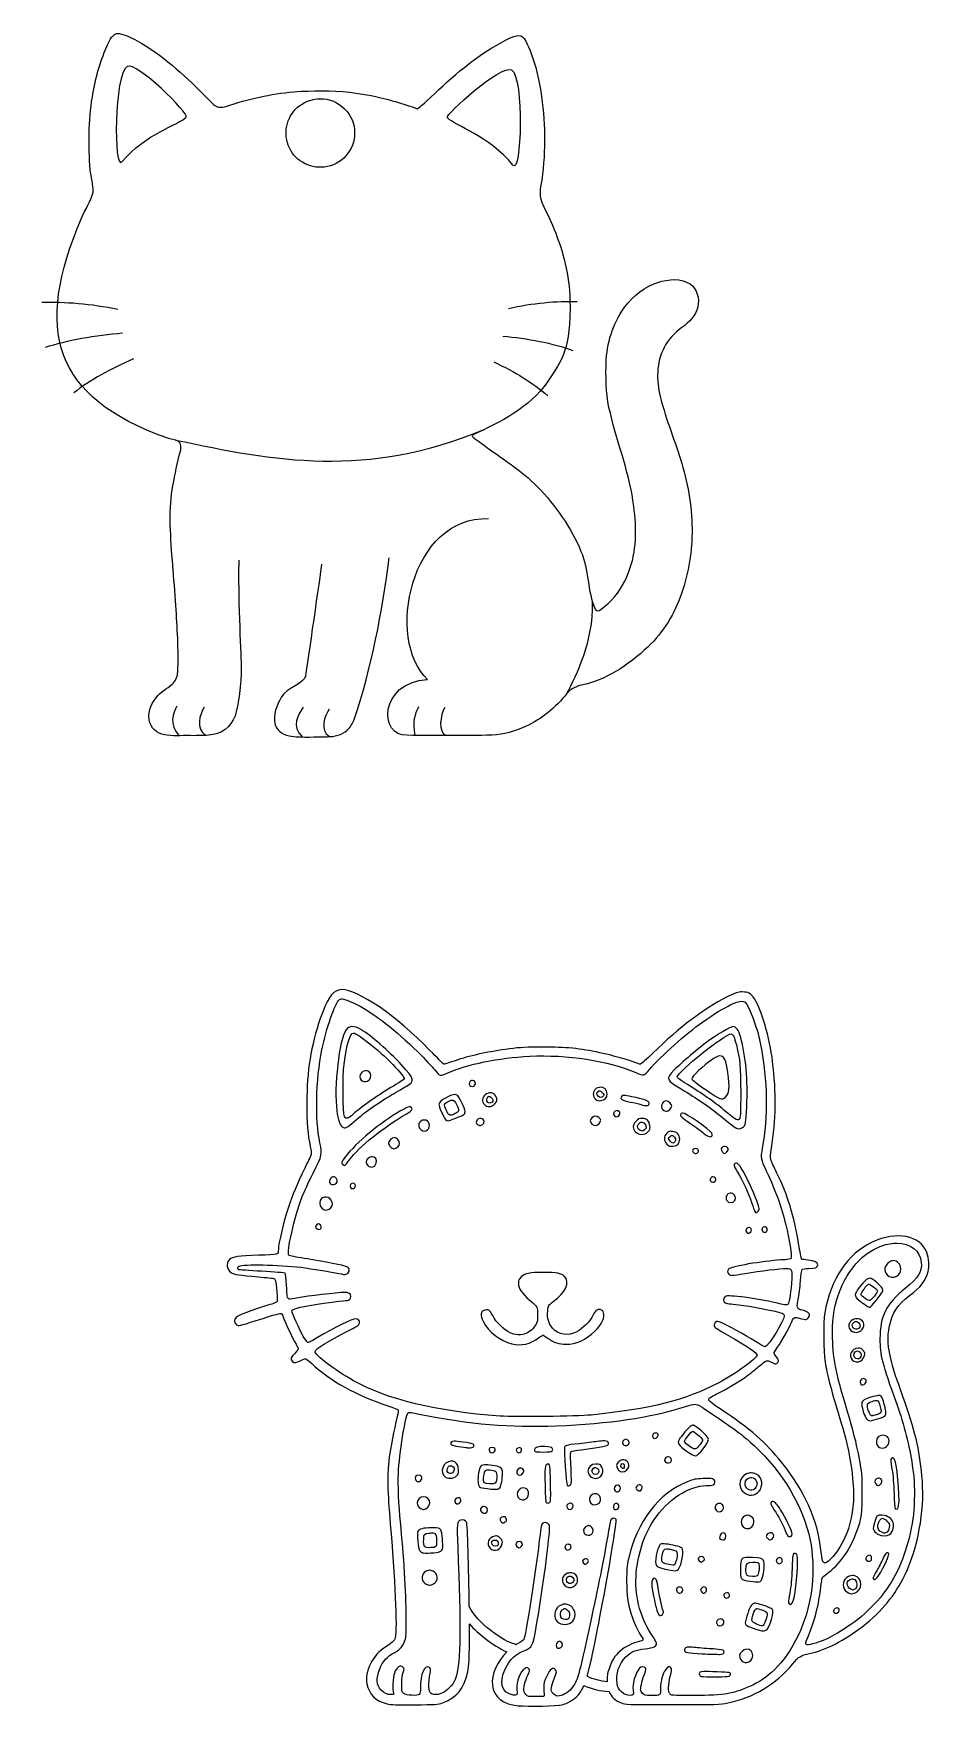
# Model space of a CAD drawing. Header units: millimetres. Extents: x -296 to 1, y -245 to 310.
import ezdxf

# ---------------------------------------------------------------- set-up
doc = ezdxf.new("R2010")
doc.units = ezdxf.units.MM
doc.layers.add('Layer_1', color=7, linetype='CONTINUOUS')
doc.layers.add('Layer_2', color=7, linetype='CONTINUOUS')

msp = doc.modelspace()

# ---------------------------------------------------------------- linework, layer by layer
at = {"layer": 'Layer_1', "color": 2}
for points in [[(-268.26562, 309.690922)], [(-200.74219, 288.081547)], [(-266.48871, 267.194182)], [(-136.87254, 266.063958)]]:
    msp.add_lwpolyline(points, close=True, dxfattribs=at)
msp.add_lwpolyline([(-146.36056, 178.41555), (-146.40536, 178.39405)], dxfattribs=at)
for points in [[(-276.31055, 288.622563), (-275.3574, 294.390829), (-273.87544, 300.024443), (-271.55332, 305.368389)], [(-271.55332, 305.368389), (-270.7752, 306.979751), (-270.12628, 309.044834), (-268.26562, 309.690922)], [(-268.26558, 309.690887), (-267.96554, 309.708727), (-267.66805, 309.698687), (-267.3691, 309.669397)], [(-267.3691, 309.669397), (-265.26745, 309.300981), (-263.35066, 308.263197), (-261.4609, 307.313929)], [(-261.4609, 307.313929), (-253.1736, 302.684779), (-246.12658, 296.195551), (-239.47237, 289.500662)], [(-165.45113, 287.243616), (-158.30498, 294.137799), (-150.87958, 300.942269), (-142.23076, 305.854209)], [(-142.23076, 305.854209), (-140.08407, 306.934749), (-138.077, 308.432264), (-135.67965, 308.909632)], [(-135.67965, 308.909632), (-134.72707, 309.200522), (-133.67154, 308.852722), (-133.12301, 308.005335)], [(-133.12301, 308.005335), (-130.33257, 303.228984), (-128.97936, 297.780552), (-127.94791, 292.39055)], [(-245.14845, 282.008907), (-244.15346, 283.048602), (-261.62967, 300.54243), (-264.81323, 298.763658)], [(-158.53752, 281.749064), (-159.53362, 282.828733), (-140.60083, 299.558145), (-137.35149, 297.648776)], [(-264.81323, 298.763658), (-269.08809, 296.375129), (-269.34043, 263.759205), (-266.48871, 267.194182)], [(-137.35149, 297.648776), (-132.98831, 295.084884), (-134.03591, 262.515207), (-136.87254, 266.063958)], [(-277.01172, 264.517094), (-277.63889, 272.535987), (-277.60593, 280.670667), (-276.31055, 288.622563)], [(-239.47237, 289.500662), (-238.17349, 288.322268), (-237.10735, 286.891594), (-235.68764, 285.850967)], [(-232.07915, 285.546129), (-224.71521, 287.953508), (-217.18734, 289.693366), (-209.47652, 290.380335)], [(-209.47652, 290.380335), (-203.42519, 290.823481), (-197.10438, 290.858487), (-190.9979, 290.204723)], [(-190.9979, 290.204723), (-183.37925, 289.327973), (-175.81659, 287.420266), (-168.6191, 284.724085)], [(-127.94791, 292.39055), (-126.18042, 282.731237), (-125.84896, 272.852289), (-127.04834, 263.117071)], [(-235.68764, 285.850967), (-234.66442, 285.00675), (-233.25176, 285.119635), (-232.07915, 285.546129)], [(-211.3356, 272.624508), (-213.11751, 277.212696), (-211.59414, 282.948739), (-207.51892, 285.806627)], [(-207.51892, 285.806627), (-205.5791, 287.259631), (-203.16671, 288.074669), (-200.74219, 288.081547)], [(-200.74219, 288.081547), (-194.70517, 288.252325), (-189.15652, 282.769101), (-189.32617, 276.717484)], [(-168.6191, 284.724085), (-167.52877, 285.519645), (-166.4532, 286.337881), (-165.45113, 287.243616)], [(-266.48871, 267.194182), (-258.77489, 276.485684), (-247.64241, 279.402903), (-245.14845, 282.008907)], [(-136.87254, 266.063958), (-144.54553, 275.663214), (-156.04076, 279.042866), (-158.53752, 281.749064)], [(-199.375, 265.403813), (-204.36253, 264.801108), (-209.65136, 267.827944), (-211.3356, 272.624508)], [(-189.32617, 276.717484), (-189.26757, 271.172012), (-193.79359, 265.895101), (-199.375, 265.403813)], [(-276.05469, 257.081547), (-275.99489, 259.606589), (-276.74864, 262.090699), (-277.01172, 264.517094)], [(-127.04834, 263.117071), (-127.20418, 260.326919), (-128.31642, 257.535656), (-127.60858, 254.7414)], [(-279.85707, 248.515019), (-278.97641, 250.75812), (-276.58611, 254.706803), (-276.05469, 257.081547)], [(-127.60858, 254.7414), (-126.2937, 251.404114), (-124.54693, 248.246505), (-123.24373, 244.900417)], [(-251.55655, 175.61597), (-289.31965, 188.96162), (-295.83597, 211.481548), (-279.85707, 248.515019)], [(-123.24373, 244.900417), (-120.12017, 237.495062), (-118.13156, 229.39296), (-117.94585, 221.418681)], [(-90.174927, 226.659045), (-86.701944, 228.052944), (-82.610725, 228.784735), (-79.075364, 227.195954)], [(-100.73274, 217.60805), (-98.196865, 221.506815), (-94.550518, 224.85409), (-90.174927, 226.659045)], [(-79.075364, 227.195954), (-76.345999, 226.085599), (-75.106331, 222.892071), (-75.388672, 220.108831)], [(-267.89504, 218.202012), (-276.49498, 220.009548), (-285.65985, 220.731531), (-293.10531, 220.480188)], [(-138.28556, 218.537889), (-130.51377, 220.349539), (-122.23145, 221.073166), (-115.50297, 220.821251)], [(-117.94585, 221.418681), (-117.55859, 204.789759), (-120.53084, 201.749811), (-125.35295, 194.20887)], [(-105.97266, 199.300237), (-105.99386, 205.685646), (-104.21005, 212.18637), (-100.73274, 217.60805)], [(-75.388672, 220.108831), (-75.559399, 217.116549), (-77.650322, 214.705749), (-79.895788, 212.92875)], [(-79.895788, 212.92875), (-82.331859, 211.148052), (-84.679677, 209.125778), (-86.222656, 206.491643)], [(-266.33162, 210.297503), (-275.13068, 209.626114), (-284.95887, 207.882769), (-291.95562, 205.573772)], [(-140.17657, 209.378016), (-132.22484, 208.705099), (-123.34308, 206.957785), (-117.0201, 204.643532)], [(-86.222656, 206.491643), (-89.129488, 201.67339), (-89.37361, 195.70702), (-88.226728, 190.31711)], [(-262.62331, 201.819421), (-270.55368, 198.317231), (-276.83977, 194.99684), (-282.43196, 190.55766)], [(-143.20902, 200.880641), (-136.04232, 197.370477), (-130.36157, 194.04253), (-125.30789, 189.59324)], [(-125.35295, 194.20887), (-131.34298, 185.65867), (-140.9472, 180.82621), (-150.27148, 176.56196)], [(-104.54228, 183.80486), (-105.87576, 188.85391), (-106.04686, 194.10665), (-105.97266, 199.300237)], [(-88.226728, 190.31711), (-86.535701, 182.8899), (-83.535625, 175.85267), (-81.30043, 168.58586)], [(-96.764513, 152.90659), (-98.031865, 163.5076), (-102.10061, 173.46796), (-104.54228, 183.80486)], [(-248.69263, 174.92268), (-215.92688, 167.92649), (-185.38033, 162.19125), (-146.36056, 178.41555)], [(-247.5275, 169.77494), (-245.4226, 175.44697), (-249.07838, 174.74017), (-251.55655, 175.61597)], [(-150.27148, 176.56196), (-151.09545, 176.18514), (-147.94044, 174.43649), (-146.76212, 173.38695)], [(-146.76212, 173.38695), (-140.62765, 168.90455), (-134.07566, 164.87576), (-128.71272, 159.4278)], [(-250.48011, 146.78804), (-250.93459, 154.57276), (-249.21195, 162.24305), (-247.5275, 169.77494)], [(-81.30043, 168.58586), (-78.969701, 161.11918), (-77.518351, 153.31333), (-77.436491, 145.50487)], [(-128.71272, 159.4278), (-122.68704, 153.18828), (-117.5596, 146.06743), (-114.27636, 138.0082)], [(-165.14533, 95.55331), (-179.25704, 108.68925), (-170.77489, 149.85669), (-144.91238, 148.88166)], [(-98.51111, 131.01272), (-95.751779, 137.94481), (-95.781618, 145.61645), (-96.764513, 152.90659)], [(-248.63654, 120.09138), (-249.19099, 128.99863), (-250.14626, 137.88393), (-250.48011, 146.78804)], [(-77.436491, 145.50487), (-77.410341, 138.25731), (-78.560648, 130.9824), (-80.946739, 124.08256)], [(-227.68556, 135.12905), (-228.149, 128.9216), (-227.25286, 107.34419), (-226.99307, 101.31705)], [(-200.29552, 133.81228), (-200.82409, 130.08761), (-204.96792, 100.84605), (-205.67703, 96.51793)], [(-189.43596, 82.27713), (-183.71602, 99.7391), (-180.18258, 117.68104), (-177.8649, 135.88985)], [(-114.27636, 138.0082), (-111.5625, 131.92743), (-112.25886, 124.82217), (-109.5629, 118.83746)], [(-105.25882, 120.7456), (-102.19941, 123.5337), (-100.01581, 127.18191), (-98.51111, 131.01272)], [(-80.946739, 124.08256), (-83.16474, 117.41906), (-86.960329, 111.28496), (-92.01126, 106.39787)], [(-247.97736, 98.05606), (-247.68631, 105.40509), (-248.12736, 112.76123), (-248.63654, 120.09138)], [(-118.94922, 90.92572), (-115.73015, 97.14749), (-110.14492, 108.02916), (-110.42931, 121.1596)], [(-109.5629, 118.83746), (-108.83808, 117.22847), (-106.70965, 119.6899), (-105.25882, 120.7456)], [(-92.01126, 106.39787), (-95.351806, 103.22026), (-98.932942, 100.44307), (-102.90009, 98.1061)], [(-226.99307, 101.31705), (-226.79715, 96.77166), (-227.42791, 89.3061), (-228.58217, 84.86835)], [(-249.81122, 94.03114), (-248.60387, 95.00684), (-248.03226, 96.53704), (-247.97736, 98.05606)], [(-205.67703, 96.51793), (-206.02876, 94.37113), (-211.81367, 92.74344), (-213.60699, 89.77243)], [(-171.89062, 77.0405), (-181.32035, 76.40601), (-181.45646, 94.63523), (-165.14533, 95.55331)], [(-102.90009, 98.1061), (-106.2373, 96.15007), (-109.80875, 94.61568), (-113.56464, 93.76679)], [(-257.24132, 81.11208), (-258.22405, 84.01268), (-257.03021, 87.20591), (-255.19053, 89.50057)], [(-255.19053, 89.50057), (-253.79339, 91.45057), (-251.53998, 92.4417), (-249.81122, 94.03114)], [(-213.60699, 89.77243), (-215.23405, 87.07685), (-216.39591, 83.66663), (-215.67014, 80.55481)], [(-118.94922, 90.89985), (-122.62072, 86.29329), (-127.32617, 82.3942), (-132.66525, 79.96894)], [(-113.56464, 93.76679), (-115.59828, 93.3949), (-117.57613, 92.48371), (-118.94922, 90.89985)], [(-248.24041, 86.72639), (-249.67614, 84.38244), (-250.92098, 80.77797), (-247.51601, 76.89433)], [(-239.28163, 86.31418), (-240.71765, 83.94713), (-242.08839, 79.31539), (-238.72997, 76.98749)], [(-228.58217, 84.86835), (-229.39226, 81.18402), (-232.36884, 77.83005), (-236.19458, 77.2535)], [(-206.39166, 86.37637), (-207.82739, 84.03242), (-210.68389, 80.02975), (-206.63959, 76.45475)], [(-197.78561, 85.72165), (-199.22163, 83.3546), (-201.07553, 78.9137), (-197.71711, 76.5858)], [(-168.14997, 86.48305), (-169.40122, 83.80947), (-170.2373, 81.73583), (-169.3577, 77.0104)], [(-159.47236, 86.24048), (-160.90838, 83.87343), (-161.81146, 77.93224), (-158.9207, 76.91379)], [(-251.47852, 77.04054), (-253.96173, 77.12724), (-256.37765, 78.74098), (-257.24132, 81.11208)], [(-215.67014, 80.55481), (-214.95785, 78.23288), (-212.53676, 76.89024), (-210.22373, 76.72815)], [(-198.42744, 76.56251), (-196.08563, 76.59381), (-193.58819, 77.05481), (-191.84041, 78.73961)], [(-191.84041, 78.73961), (-190.72587, 79.66431), (-190.03015, 80.96477), (-189.43596, 82.25126)], [(-132.66525, 79.96894), (-136.2169, 78.33595), (-139.88484, 77.33325), (-143.76953, 77.0854)], [(-242.77737, 76.91238), (-245.66792, 77.00428), (-248.64219, 76.73945), (-251.47852, 77.04054)], [(-236.19458, 77.2535), (-238.3211, 76.88888), (-240.51205, 76.94408), (-242.77737, 76.91238)], [(-210.22373, 76.72815), (-206.31357, 76.17159), (-202.35808, 76.61053), (-198.42744, 76.56251)], [(-143.76953, 77.0854), (-153.14115, 76.88745), (-162.51767, 76.92099), (-171.89062, 77.0405)]]:
    msp.add_open_spline(points, degree=3, dxfattribs=at)
at = {"layer": 'Layer_2', "color": 7}
for points in [[(-193.72375, -10.359401)], [(-193.64771, -7.287237)], [(-190.29963, -19.551088)], [(-189.69037, -21.682224)], [(-64.49956, -21.990215)], [(-63.93319, -19.554188)], [(-68.28951, -29.261606)], [(-185.5035, -34.13521)], [(-150.21832, -37.355684)], [(-157.05821, -43.895338)], [(-155.98231, -42.092864)], [(-144.73235, -42.661305)], [(-144.07399, -41.503236)], [(-108.18729, -40.839194)], [(-107.8834, -39.629449)], [(-99.96092, -42.339361)], [(-85.9318, -44.160438)], [(-171.02222, -46.0766)], [(-109.4606, -49.187522)], [(-102.32305, -47.406747)], [(-80.60291, -48.183448)], [(-166.19615, -50.510471)], [(-147.47688, -49.986472)], [(-94.10133, -51.237042)], [(-94.02382, -49.981272)], [(-84.58517, -54.248233)], [(-176.19399, -56.331272)], [(-84.22854, -55.647109)], [(-76.25539, -59.903147)], [(-66.43222, -59.281444)], [(-183.52688, -62.684372)], [(-62.66036, -64.840846)], [(-196.30905, -69.32066)], [(-189.98075, -71.463667)], [(-70.52652, -69.3465)], [(-198.80553, -76.059268)], [(-64.43598, -74.738419)], [(-201.45033, -84.952299)], [(-58.56342, -86.142881)], [(-53.27178, -85.878307)], [(-9.56747, -91.30793)], [(-10.64906, -97.12776)], [(-126.63061, -101.04586)], [(-18.99015, -104.92573)], [(-18.56589, -102.99148)], [(-22.82454, -116.36999)], [(-23.13925, -117.30844)], [(-22.56203, -127.06185)], [(-22.4132, -126.12857)], [(-20.52546, -136.23545)], [(-15.43016, -141.83461)], [(-76.54119, -144.71925)], [(-89.37707, -154.27047)], [(-77.24499, -153.69795)], [(-77.0078, -151.67068)], [(-14.24005, -155.02086)], [(-156.28565, -156.99443)], [(-143.72414, -159.12191)], [(-134.70299, -159.12187)], [(-126.17998, -158.78136)], [(-106.52538, -156.89151)], [(-99.40643, -156.34378)], [(-157.66283, -165.13342)], [(-157.40444, -163.59915)], [(-145.59638, -164.84769)], [(-134.0808, -165.89512)], [(-109.50297, -164.54586)], [(-100.43066, -164.41719)], [(-100.11702, -163.20429)], [(-85.61761, -162.20861)], [(-10.90641, -162.4509)], [(-167.98209, -168.30069)], [(-145.04654, -166.51112)], [(-102.06617, -171.5594)], [(-95.02063, -171.44469)], [(-58.18931, -167.51366)], [(-58.01206, -169.02571)], [(-15.75831, -169.20251)], [(-166.47831, -175.3938)], [(-154.863, -175.70696)], [(-133.33925, -172.49217)], [(-109.503, -174.39692)], [(-50.54275, -176.99009)], [(-146.45834, -178.62925)], [(-139.64635, -182.04097)], [(-117.79394, -177.55805)], [(-102.46103, -177.58181)], [(-68.46724, -177.59879)], [(-59.1753, -181.56185)], [(-15.10612, -181.49364)], [(-14.31033, -182.53752)], [(-163.64024, -185.71407)], [(-163.32294, -187.37453)], [(-142.32423, -188.39668)], [(-111.6832, -184.96011)], [(-67.13347, -187.37499)], [(-51.6016, -187.36358)], [(-142.84719, -189.75003)], [(-134.74743, -190.21051)], [(-118.45544, -191.13599)], [(-87.12243, -191.01044)], [(-85.91837, -192.66926)], [(-12.80862, -193.9627)], [(-112.58443, -195.88403)], [(-74.29478, -195.24273)], [(-58.6575, -195.52384)], [(-57.33768, -197.08964)], [(-48.54752, -195.6241)], [(-43.13958, -194.22515)], [(-18.58449, -194.79056)], [(-164.57145, -199.76442)], [(-117.87301, -201.67696)], [(-117.44254, -200.6207)], [(-89.98892, -202.42627)], [(-24.5185, -202.6645)], [(-24.2658, -201.49661)], [(-81.17757, -205.32436)], [(-73.51137, -205.29173)], [(-65.67412, -207.17693)], [(-56.45505, -210.67646)], [(-119.64344, -212.47322)], [(-119.48586, -210.96684)], [(-68.0099, -215.87549)], [(-55.90986, -212.47727)], [(-29.49545, -212.26087)], [(-121.42214, -223.32361)], [(-78.20256, -225.25993)], [(-59.37167, -225.92966)], [(-73.51034, -233.34938)]]:
    msp.add_lwpolyline(points, close=True, dxfattribs=at)
for points in [[(-16.21214, -143.47222), (-16.21203, -143.47222)], [(-16.36355, -148.26365), (-16.36407, -148.26365)], [(-125.48386, -164.59101), (-125.48391, -164.59136)], [(-109.48385, -165.69237), (-109.48385, -165.69258)], [(-121.67071, -217.21767), (-121.67019, -217.21767)], [(-178.5174, -244.08777), (-178.51688, -244.08777)]]:
    msp.add_lwpolyline(points, dxfattribs=at)
for points in [[(-194.63266, -7.410743), (-196.87103, -8.028785), (-198.58157, -10.68327), (-200.71394, -16.847893)], [(-200.19209, -27.227105), (-198.78798, -20.233961), (-195.83934, -11.759692), (-194.39245, -10.558872)], [(-193.64771, -7.287237), (-194.00964, -7.289037), (-194.33875, -7.329587), (-194.63266, -7.410743)], [(-194.39245, -10.558872), (-194.23621, -10.429204), (-194.01829, -10.360925), (-193.72375, -10.359401)], [(-193.72371, -10.359401), (-192.84011, -10.354801), (-191.26364, -10.947815), (-188.57106, -12.26161)], [(-164.45684, -27.338209), (-175.44276, -15.954602), (-188.21878, -7.259724), (-193.64771, -7.287237)], [(-65.98378, -9.824033), (-73.60147, -13.647855), (-81.57925, -19.691187), (-90.43551, -28.3459)], [(-74.00647, -18.064357), (-66.30264, -12.617507), (-61.22021, -10.245825), (-59.86987, -11.46786)], [(-60.77841, -8.049981), (-62.31884, -8.054381), (-62.75173, -8.201654), (-65.98378, -9.824033)], [(-56.77504, -10.360434), (-58.05257, -8.478291), (-58.8047, -8.044381), (-60.77841, -8.049981)], [(-50.73716, -31.063563), (-51.67778, -23.244256), (-54.42584, -13.821421), (-56.77504, -10.360434)], [(-188.57106, -12.26161), (-183.12145, -14.920643), (-175.714, -20.66843), (-168.43172, -27.888563)], [(-59.86987, -11.46786), (-58.44171, -12.760334), (-55.84795, -19.841175), (-54.72703, -25.507313)], [(-200.71394, -16.847893), (-203.84597, -25.902492), (-205.16136, -34.150434), (-205.19636, -44.954188)], [(-191.68973, -20.086455), (-194.04829, -21.941701), (-196.15791, -36.857102), (-195.35669, -46.014589)], [(-192.82919, -31.989605), (-191.96807, -25.315516), (-190.85507, -21.660204), (-189.69037, -21.682224)], [(-190.29963, -19.551088), (-190.82193, -19.591888), (-191.28747, -19.770043), (-191.68973, -20.086455)], [(-187.25124, -20.489532), (-188.4016, -19.796823), (-189.42914, -19.483082), (-190.29963, -19.551088)], [(-189.69037, -21.682224), (-188.25763, -21.709314), (-179.7627, -28.629932), (-175.86537, -32.945102)], [(-173.81175, -32.194244), (-177.97654, -27.665029), (-183.89332, -22.511563), (-187.25124, -20.489532)], [(-91.56871, -33.778126), (-87.52706, -29.127216), (-79.5179, -21.961102), (-74.00647, -18.064357)], [(-82.34085, -36.246193), (-82.34085, -34.556981), (-66.29137, -21.732742), (-64.49956, -21.990215)], [(-63.93319, -19.554188), (-64.5801, -19.554188), (-69.12404, -22.203633), (-72.0221, -24.270179)], [(-64.49956, -21.990215), (-63.82007, -22.087855), (-63.42723, -22.903841), (-62.75135, -25.619451)], [(-61.31784, -23.126063), (-62.02389, -20.584611), (-62.7784, -19.554188), (-63.93319, -19.554188)], [(-200.85355, -58.051063), (-202.49498, -50.231086), (-202.2178, -37.316038), (-200.19209, -27.227105)], [(-159.70209, -31.989605), (-159.8482, -31.989605), (-161.98777, -29.896635), (-164.45684, -27.338209)], [(-138.03571, -26.925831), (-144.84918, -27.826561), (-150.27225, -28.983483), (-155.08635, -30.562819)], [(-126.92321, -26.327418), (-132.2531, -26.330518), (-134.41138, -26.4467), (-138.03571, -26.925831)], [(-108.0055, -28.190354), (-114.64639, -26.7928), (-119.41858, -26.323018), (-126.92321, -26.327418)], [(-72.0221, -24.270179), (-74.81589, -26.262381), (-81.26492, -31.756865), (-83.33304, -33.907317)], [(-62.75135, -25.619451), (-61.54383, -30.47115), (-61.33086, -32.791084), (-61.31836, -41.250022)], [(-59.29626, -46.012522), (-58.89796, -37.372945), (-59.61499, -29.25555), (-61.31784, -23.126063)], [(-54.72703, -25.507313), (-52.39282, -37.30647), (-52.19183, -49.557119), (-54.16324, -59.860772)], [(-192.71189, -49.385959), (-193.26272, -48.37004), (-193.34608, -35.995802), (-192.82919, -31.989605)], [(-175.86537, -32.945102), (-173.37295, -35.704729), (-172.71326, -36.616746), (-172.94255, -36.987749)], [(-172.16689, -39.297169), (-169.23656, -37.567532), (-169.36011, -37.035416), (-173.81175, -32.194244)], [(-168.43172, -27.888563), (-166.08335, -30.216895), (-163.54105, -32.925569), (-162.78245, -33.907834)], [(-155.08635, -30.562819), (-157.47899, -31.347755), (-159.55598, -31.989605), (-159.70209, -31.989605)], [(-158.64007, -35.000791), (-151.92271, -32.004004), (-141.6585, -29.884532), (-131.28876, -29.35359)], [(-131.28876, -29.35359), (-119.03709, -28.726293), (-104.92376, -30.903854), (-96.1028, -34.782199)], [(-96.14369, -31.498679), (-97.92408, -30.735659), (-104.10988, -29.010173), (-108.0055, -28.190354)], [(-94.581, -31.989605), (-94.80996, -31.989605), (-95.51316, -31.768902), (-96.14369, -31.498679)], [(-90.43551, -28.3459), (-92.48644, -30.350146), (-94.35203, -31.989605), (-94.581, -31.989605)], [(-70.94206, -30.509592), (-73.58474, -32.328026), (-77.66225, -36.254468), (-77.54372, -36.866827)], [(-68.28951, -29.261606), (-68.98241, -29.323516), (-69.84612, -29.755468), (-70.94206, -30.509592)], [(-65.55014, -34.73414), (-66.06851, -30.779803), (-66.76513, -29.125414), (-68.28951, -29.261606)], [(-51.11492, -59.871107), (-49.58789, -50.583207), (-49.47004, -41.596996), (-50.73716, -31.063563)], [(-186.99592, -34.755844), (-187.78253, -35.54245), (-187.83091, -36.566175), (-187.11581, -37.281272)], [(-187.11581, -37.281272), (-185.93026, -38.466821), (-183.94081, -37.533394), (-183.94081, -35.79144)], [(-185.5035, -34.13521), (-186.00541, -34.11528), (-186.54721, -34.307138), (-186.99592, -34.755844)], [(-183.94081, -35.79144), (-183.94081, -34.790099), (-184.66699, -34.168431), (-185.5035, -34.13521)], [(-172.94255, -36.987749), (-173.03045, -37.130039), (-175.00596, -38.383582), (-177.33195, -39.773626)], [(-162.78245, -33.907834), (-161.19231, -35.966811), (-160.94974, -36.031194), (-158.64007, -35.000791)], [(-150.57695, -37.405296), (-151.24059, -37.615928), (-151.54276, -38.50717), (-151.12214, -39.013983)], [(-150.21832, -37.355686), (-150.33225, -37.350486), (-150.45224, -37.365716), (-150.57695, -37.405296)], [(-149.5982, -39.080643), (-148.94506, -38.427502), (-149.42083, -37.392137), (-150.21832, -37.355684)], [(-96.1028, -34.782199), (-94.88602, -35.317187), (-93.75326, -35.656871), (-93.47712, -35.569231)], [(-93.47712, -35.569231), (-93.20995, -35.484441), (-92.35106, -34.678409), (-91.56871, -33.778126)], [(-83.33304, -33.907317), (-86.21754, -36.906676), (-86.11639, -37.190916), (-81.08924, -40.206674)], [(-78.96741, -38.75715), (-81.191, -37.402734), (-82.34085, -36.547021), (-82.34085, -36.246193)], [(-66.86841, -47.202113), (-70.26862, -44.408346), (-74.23599, -41.639114), (-78.96741, -38.75715)], [(-77.54372, -36.866827), (-77.48482, -37.171195), (-75.61446, -38.615509), (-72.81998, -40.514149)], [(-66.36353, -42.882997), (-65.07043, -41.737789), (-64.88094, -39.83905), (-65.55014, -34.73414)], [(-190.23504, -51.670574), (-186.10158, -47.979125), (-182.62883, -45.479991), (-177.06168, -42.188982)], [(-177.33195, -39.773626), (-181.98357, -42.553507), (-187.46724, -46.421975), (-189.82576, -48.587041)], [(-177.06168, -42.188982), (-175.38819, -41.199701), (-173.18553, -39.898432), (-172.16689, -39.297169)], [(-155.98231, -42.092864), (-157.62872, -42.107794), (-161.26478, -44.087758), (-161.39955, -45.249261)], [(-158.55166, -44.430706), (-157.90266, -44.099612), (-157.43368, -43.912219), (-157.05821, -43.895338)], [(-157.05821, -43.895338), (-156.43243, -43.867208), (-156.06561, -44.312879), (-155.55339, -45.357264)], [(-155.4149, -42.214821), (-155.5529, -42.128631), (-155.74711, -42.090731), (-155.98231, -42.092864)], [(-152.71997, -47.712159), (-152.71997, -46.746638), (-154.73284, -42.640812), (-155.4149, -42.214821)], [(-151.12214, -39.013983), (-150.73494, -39.480533), (-150.02896, -39.511405), (-149.5982, -39.080643)], [(-146.08524, -42.199834), (-147.10354, -43.05668), (-147.20815, -44.458997), (-146.32398, -45.400156)], [(-144.07399, -41.503236), (-144.71964, -41.432116), (-145.44208, -41.658652), (-146.08524, -42.199834)], [(-144.51789, -44.954188), (-145.50241, -44.954188), (-145.96226, -43.487546), (-145.1809, -42.839072)], [(-145.1809, -42.839072), (-145.02152, -42.7068), (-144.89032, -42.645483), (-144.73235, -42.661305)], [(-144.73235, -42.661305), (-144.57437, -42.677125), (-144.38962, -42.770028), (-144.12257, -42.945008)], [(-144.12257, -42.945008), (-143.41036, -43.411664), (-143.26495, -44.124476), (-143.77737, -44.636895)], [(-142.5237, -42.592058), (-142.8593, -41.943065), (-143.42834, -41.574353), (-144.07399, -41.503236)], [(-142.91024, -45.239442), (-142.04833, -44.377539), (-141.94958, -43.70228), (-142.5237, -42.592058)], [(-109.47248, -40.267136), (-110.47734, -41.131518), (-110.46169, -42.70544), (-109.43938, -43.584763)], [(-107.88343, -39.629449), (-108.42127, -39.644059), (-108.98109, -39.844451), (-109.47248, -40.267136)], [(-109.43938, -43.584763), (-108.8381, -44.101971), (-108.50741, -44.191351), (-107.62967, -44.073622)], [(-108.61569, -42.630299), (-109.22281, -41.959439), (-109.1794, -41.330681), (-108.50148, -40.967868)], [(-106.84526, -42.509893), (-107.25135, -43.157748), (-108.08686, -43.214652), (-108.61569, -42.630299)], [(-108.50148, -40.967868), (-108.38237, -40.904118), (-108.28138, -40.860313), (-108.18729, -40.839194)], [(-108.18729, -40.839194), (-107.90502, -40.775834), (-107.68719, -40.919164), (-107.24781, -41.358542)], [(-105.62411, -41.833448), (-105.62411, -40.463559), (-106.70017, -39.597299), (-107.8834, -39.629449)], [(-107.62967, -44.073622), (-106.31564, -43.897375), (-105.62411, -43.12504), (-105.62411, -41.833448)], [(-107.24781, -41.358542), (-106.69228, -41.914081), (-106.61348, -42.14012), (-106.84526, -42.509893)], [(-100.77327, -42.635983), (-101.55471, -43.417419), (-100.67324, -44.017353), (-97.9781, -44.538193)], [(-99.96092, -42.339361), (-100.40624, -42.320071), (-100.56146, -42.424171), (-100.77327, -42.635983)], [(-97.40811, -42.781711), (-98.78026, -42.501269), (-99.51561, -42.358653), (-99.96092, -42.339361)], [(-91.64257, -44.790374), (-91.758, -44.174597), (-93.41214, -43.598405), (-97.40811, -42.781711)], [(-85.9318, -44.160438), (-87.43493, -44.160438), (-88.23985, -46.350834), (-87.0444, -47.18816)], [(-84.19289, -45.88023), (-84.19289, -45.242743), (-85.28719, -44.160438), (-85.9318, -44.160438)], [(-81.08924, -40.206674), (-75.68889, -43.446313), (-71.47696, -46.322675), (-67.96963, -49.166334)], [(-72.81998, -40.514149), (-67.92085, -43.842758), (-67.58586, -43.965536), (-66.36353, -42.882997)], [(-61.31836, -41.250022), (-61.30936, -47.356683), (-61.38916, -49.464633), (-61.6465, -49.915126)], [(-205.19636, -44.954188), (-205.21666, -51.21712), (-204.87741, -55.507566), (-204.06671, -59.236004)], [(-195.35669, -46.014589), (-195.0284, -49.766731), (-194.55876, -51.613776), (-193.70098, -52.526853)], [(-189.82576, -48.587041), (-191.47802, -50.10377), (-192.21254, -50.30693), (-192.71189, -49.385959)], [(-172.90324, -46.869834), (-179.15446, -50.102131), (-187.67907, -56.891374), (-191.68607, -61.82861)], [(-191.00549, -63.667775), (-187.82839, -59.371676), (-179.71453, -52.822893), (-172.2423, -48.523479)], [(-171.02222, -46.0766), (-171.32915, -46.0788), (-171.81901, -46.309218), (-172.90324, -46.869834)], [(-172.2423, -48.523479), (-170.30136, -47.40669), (-169.94547, -46.930104), (-170.57832, -46.297259)], [(-170.57832, -46.297259), (-170.7197, -46.155874), (-170.83806, -46.075306), (-171.02222, -46.0766)], [(-161.39955, -45.249261), (-161.48245, -45.964069), (-159.94578, -49.424999), (-159.15989, -50.293397)], [(-159.03793, -47.147853), (-159.85695, -45.522127), (-159.77345, -45.054019), (-158.55166, -44.430706)], [(-155.96112, -48.401006), (-157.82511, -49.247103), (-158.02034, -49.167775), (-159.03793, -47.147853)], [(-156.38848, -50.140435), (-153.09706, -48.901543), (-152.71997, -48.652144), (-152.71997, -47.712159)], [(-155.55339, -45.357264), (-154.55538, -47.392175), (-154.60812, -47.786859), (-155.96112, -48.401006)], [(-146.32398, -45.400156), (-145.46258, -46.317071), (-143.91519, -46.244394), (-142.91024, -45.239442)], [(-143.77737, -44.636895), (-143.95199, -44.81152), (-144.28506, -44.954188), (-144.51789, -44.954188)], [(-109.4606, -49.187522), (-110.25509, -49.187522), (-111.18039, -50.041644), (-111.18039, -50.775022)], [(-107.74081, -50.607073), (-107.74081, -50.018892), (-108.748, -49.187522), (-109.4606, -49.187522)], [(-102.32305, -47.406752), (-103.25159, -47.411652), (-103.88708, -48.437915), (-103.19018, -49.134812)], [(-103.19018, -49.134812), (-103.01556, -49.309436), (-102.68197, -49.452105), (-102.44914, -49.452105)], [(-102.44914, -49.452105), (-101.40857, -49.452105), (-100.95232, -47.775347), (-101.91016, -47.471347)], [(-101.91016, -47.471347), (-102.05174, -47.426407), (-102.1904, -47.406057), (-102.32305, -47.406747)], [(-97.9781, -44.538193), (-96.69086, -44.786954), (-95.11607, -45.152915), (-94.47908, -45.35158)], [(-94.47908, -45.35158), (-92.50936, -45.965897), (-91.46112, -45.758425), (-91.64257, -44.790374)], [(-87.0444, -47.18816), (-86.72098, -47.414691), (-86.19376, -47.600022), (-85.87289, -47.600022)], [(-85.87289, -47.600022), (-85.28436, -47.600022), (-84.19289, -46.482662), (-84.19289, -45.88023)], [(-81.23287, -48.840773), (-81.30077, -49.317807), (-80.76415, -49.792221), (-78.19016, -51.531048)], [(-80.60293, -48.183448), (-80.93256, -48.230578), (-81.18317, -48.491978), (-81.23287, -48.840773)], [(-70.87534, -54.922055), (-71.57328, -53.709637), (-79.73072, -48.058738), (-80.60291, -48.183448)], [(-67.96963, -49.166334), (-66.25011, -50.560489), (-64.36551, -52.088016), (-63.78177, -52.560959)], [(-61.6465, -49.915126), (-62.24394, -50.961076), (-62.37809, -50.891538), (-66.86841, -47.202113)], [(-60.68739, -52.997625), (-59.71731, -52.318152), (-59.54771, -51.466769), (-59.29626, -46.012522)], [(-193.70098, -52.526853), (-192.79217, -53.494232), (-192.07967, -53.317953), (-190.23504, -51.670574)], [(-166.19615, -50.510471), (-168.01597, -50.510471), (-168.77687, -52.558682), (-167.36869, -53.666351)], [(-167.36869, -53.666351), (-166.50825, -54.343175), (-165.92179, -54.359121), (-165.14092, -53.726811)], [(-165.14092, -53.726811), (-163.93435, -52.749788), (-164.66902, -50.51047), (-166.19615, -50.510471)], [(-159.15989, -50.293397), (-158.59945, -50.912681), (-158.41183, -50.902021), (-156.38848, -50.140435)], [(-148.74192, -50.493418), (-149.11403, -51.18871), (-149.08789, -51.459521), (-148.60033, -51.947076)], [(-147.47688, -49.986472), (-147.99054, -49.949002), (-148.54791, -50.130903), (-148.74192, -50.493418)], [(-148.60033, -51.947076), (-148.37166, -52.175753), (-147.96314, -52.362555), (-147.69289, -52.362555)], [(-147.69289, -52.362555), (-146.65127, -52.362555), (-145.9874, -50.999503), (-146.68778, -50.299115)], [(-146.68778, -50.299115), (-146.87645, -50.110453), (-147.16869, -50.008954), (-147.47688, -49.986472)], [(-111.18039, -50.775022), (-111.18039, -51.066062), (-110.94227, -51.542313), (-110.65122, -51.833355)], [(-110.65122, -51.833355), (-109.91282, -52.571764), (-108.94809, -52.50319), (-108.28909, -51.665406)], [(-108.28909, -51.665406), (-107.98748, -51.28198), (-107.74081, -50.80573), (-107.74081, -50.607073)], [(-95.9932, -50.880958), (-97.19236, -52.080117), (-97.23816, -53.381514), (-96.11981, -54.499859)], [(-96.11981, -54.499859), (-95.48659, -55.133088), (-95.12293, -55.272938), (-94.11477, -55.272938)], [(-94.02382, -49.981272), (-94.88794, -49.981272), (-95.26673, -50.154485), (-95.9932, -50.880958)], [(-94.70233, -53.944887), (-95.42269, -53.655025), (-95.75951, -52.512727), (-95.29092, -51.94811)], [(-95.29092, -51.94811), (-94.8616, -51.430802), (-94.49379, -51.198846), (-94.10133, -51.237042)], [(-93.24764, -53.802777), (-93.91184, -54.268009), (-93.90152, -54.26712), (-94.70233, -53.944887)], [(-94.11477, -55.272938), (-93.09511, -55.272938), (-92.74492, -55.134546), (-92.07716, -54.466786)], [(-94.10133, -51.237042), (-93.86586, -51.259962), (-93.6213, -51.380282), (-93.34944, -51.594126)], [(-91.41002, -52.42505), (-91.59025, -50.826029), (-92.4936, -49.981272), (-94.02382, -49.981272)], [(-93.34944, -51.594126), (-92.49871, -52.263309), (-92.45333, -53.246422), (-93.24764, -53.802777)], [(-92.07716, -54.466786), (-91.34954, -53.739207), (-91.28438, -53.53973), (-91.41002, -52.42505)], [(-85.84964, -54.884881), (-86.89405, -55.929314), (-86.86063, -57.409077), (-85.76804, -58.501715)], [(-84.58512, -54.248228), (-85.1193, -54.250128), (-85.3758, -54.411042), (-85.84964, -54.884881)], [(-83.94024, -54.293703), (-84.1984, -54.264603), (-84.4071, -54.247613), (-84.58517, -54.248233)], [(-81.54711, -56.846002), (-81.54711, -55.395157), (-82.41935, -54.465129), (-83.94024, -54.293703)], [(-78.19016, -51.531048), (-76.47133, -52.692174), (-74.41096, -54.187602), (-73.61162, -54.854359)], [(-73.61162, -54.854359), (-72.15013, -56.07346), (-71.07205, -56.392333), (-70.80094, -55.685833)], [(-70.80094, -55.685833), (-70.72064, -55.476389), (-70.75404, -55.132801), (-70.87534, -54.922055)], [(-63.78177, -52.560959), (-62.60689, -53.512839), (-61.62181, -53.652116), (-60.68739, -52.997625)], [(-204.06671, -59.236004), (-203.78293, -60.541154), (-203.66428, -61.702852), (-203.78301, -62.014129)], [(-203.09941, -68.101096), (-200.01858, -61.881262), (-200.03475, -61.951935), (-200.85355, -58.051063)], [(-176.19399, -56.331272), (-176.96958, -56.331272), (-178.11997, -57.437622), (-178.11997, -58.183355)], [(-178.11997, -58.183355), (-178.11997, -58.487625), (-177.8281, -59.029195), (-177.47092, -59.386382)], [(-177.47092, -59.386382), (-177.11373, -59.743569), (-176.59399, -60.035438), (-176.31595, -60.035438)], [(-176.31595, -60.035438), (-175.49499, -60.035438), (-174.41581, -59.02013), (-174.41581, -58.247434)], [(-174.41581, -58.247434), (-174.41581, -57.368172), (-175.37812, -56.331272), (-176.19399, -56.331272)], [(-85.76804, -58.501715), (-85.04074, -59.229014), (-84.84055, -59.294274), (-83.72785, -59.168857)], [(-84.67607, -57.571022), (-85.3825, -56.819019), (-85.39427, -56.542815), (-84.74427, -55.954583)], [(-84.74427, -55.954583), (-84.54258, -55.772061), (-84.38743, -55.672054), (-84.22854, -55.647109)], [(-83.13766, -57.79013), (-83.59454, -58.340638), (-84.00859, -58.281522), (-84.67607, -57.571022)], [(-84.22855, -55.647109), (-84.06965, -55.622159), (-83.907, -55.672059), (-83.68905, -55.788702)], [(-83.72785, -59.168857), (-82.21712, -58.998575), (-81.54711, -58.284902), (-81.54711, -56.846002)], [(-83.68905, -55.788702), (-83.00523, -56.154671), (-82.7, -57.262779), (-83.13766, -57.79013)], [(-76.25539, -59.903147), (-77.06855, -59.903147), (-77.53181, -60.644665), (-77.06774, -61.203842)], [(-75.44355, -61.203842), (-74.97948, -60.644665), (-75.44255, -59.903147), (-76.25539, -59.903147)], [(-66.91281, -59.288679), (-67.82262, -59.393002), (-68.06371, -60.351866), (-67.37221, -61.115957)], [(-66.43222, -59.281479), (-66.57836, -59.267369), (-66.73891, -59.268779), (-66.91281, -59.288679)], [(-65.93664, -61.093737), (-65.0976, -60.254693), (-65.40922, -59.380179), (-66.43222, -59.281444)], [(-54.16324, -59.860772), (-54.78346, -63.102341), (-54.72351, -63.449037), (-52.86203, -67.406564)], [(-51.34643, -63.624883), (-51.51569, -63.011892), (-51.44623, -61.886108), (-51.11492, -59.871107)], [(-205.89451, -66.51773), (-208.58361, -72.112664), (-209.86385, -75.18716), (-211.4027, -79.746897)], [(-203.78301, -62.014129), (-203.89524, -62.308368), (-204.84538, -64.33492), (-205.89451, -66.51773)], [(-191.68607, -61.82861), (-193.63369, -64.228384), (-193.8396, -64.651529), (-193.3144, -65.176726)], [(-193.3144, -65.176726), (-193.08601, -65.405115), (-192.79319, -65.591688), (-192.66379, -65.591688)], [(-192.66379, -65.591688), (-192.53439, -65.591688), (-191.78806, -64.725967), (-191.00549, -63.667775)], [(-184.91594, -63.256947), (-185.66854, -63.963979), (-185.70152, -64.889302), (-184.99914, -65.591688)], [(-184.99914, -65.591688), (-184.05543, -66.535392), (-182.60249, -66.157385), (-182.1466, -64.849615)], [(-183.52688, -62.684372), (-183.98175, -62.672112), (-184.47688, -62.84447), (-184.91594, -63.256947)], [(-182.1466, -64.849615), (-181.72177, -63.63092), (-182.52616, -62.711342), (-183.52688, -62.684372)], [(-77.06774, -61.203842), (-76.87646, -61.434321), (-76.5108, -61.622938), (-76.25539, -61.622938)], [(-76.25539, -61.622938), (-75.99999, -61.622938), (-75.63484, -61.434321), (-75.44355, -61.203842)], [(-67.37221, -61.115957), (-66.79442, -61.754397), (-66.59386, -61.750958), (-65.93664, -61.093737)], [(-62.83089, -64.84653), (-63.76919, -64.980501), (-63.66369, -65.659269), (-62.3751, -67.781751)], [(-62.66036, -64.84083), (-62.71616, -64.83583), (-62.77245, -64.83813), (-62.83089, -64.84653)], [(-61.15502, -66.43403), (-61.91386, -65.26921), (-62.27002, -64.876153), (-62.66036, -64.840846)], [(-55.99875, -77.306751), (-57.12664, -74.02144), (-59.57323, -68.86212), (-61.15502, -66.43403)], [(-49.28505, -68.154839), (-50.2859, -66.144762), (-51.21347, -64.106438), (-51.34643, -63.624883)], [(-206.83148, -76.175022), (-206.29371, -74.792576), (-204.61427, -71.15943), (-203.09941, -68.101096)], [(-197.21545, -69.734071), (-197.77358, -70.239165), (-197.84826, -71.157983), (-197.36996, -71.63628)], [(-197.36996, -71.63628), (-197.18877, -71.817464), (-196.68478, -71.930368), (-196.25013, -71.887428)], [(-196.30905, -69.32066), (-196.59798, -69.30447), (-196.89364, -69.442842), (-197.21545, -69.734071)], [(-195.44295, -69.83329), (-195.73777, -69.507518), (-196.02011, -69.336846), (-196.30905, -69.32066)], [(-196.25013, -71.887428), (-195.17712, -71.781423), (-194.72377, -70.627968), (-195.44295, -69.83329)], [(-189.98075, -71.463683), (-190.69399, -71.546443), (-191.00339, -72.141321), (-190.71869, -72.883235)], [(-189.24333, -72.880635), (-188.71066, -72.238813), (-189.16343, -71.368827), (-189.98075, -71.463667)], [(-71.31719, -69.868948), (-71.51841, -70.188525), (-71.49902, -70.425064), (-71.24689, -70.728844)], [(-70.52654, -69.3465), (-70.8232, -69.37809), (-71.1199, -69.555639), (-71.31719, -69.868948)], [(-71.24689, -70.728844), (-70.44913, -71.690082), (-69.00046, -70.704814), (-69.73484, -69.700483)], [(-69.73484, -69.700483), (-69.93314, -69.429298), (-70.22987, -69.314911), (-70.52652, -69.3465)], [(-62.3751, -67.781751), (-60.65088, -70.621768), (-58.70991, -74.824155), (-57.70407, -77.894829)], [(-52.86203, -67.406564), (-49.53752, -74.474525), (-47.90972, -78.949451), (-46.35648, -85.291261)], [(-42.1072, -91.42835), (-43.57615, -82.454665), (-45.87343, -75.006646), (-49.28505, -68.154839)], [(-211.16093, -95.34491), (-211.98657, -94.57876), (-209.21241, -82.295706), (-206.83148, -76.175022)], [(-200.33206, -76.560013), (-201.12383, -77.276568), (-201.06912, -78.915268), (-200.22509, -79.759301)], [(-198.80553, -76.059268), (-199.34888, -76.017818), (-199.90191, -76.17074), (-200.33206, -76.560013)], [(-196.78188, -77.690693), (-197.02113, -76.737462), (-197.89996, -76.128345), (-198.80553, -76.059268)], [(-190.71869, -72.883235), (-190.52954, -73.376118), (-189.65335, -73.374696), (-189.24333, -72.880635)], [(-65.25503, -74.891381), (-66.43945, -75.431037), (-66.49573, -77.150815), (-65.34703, -77.699478)], [(-65.34703, -77.699478), (-64.24106, -78.227721), (-63.02438, -77.583634), (-63.03038, -76.473713)], [(-64.43596, -74.738419), (-64.69644, -74.716559), (-64.97496, -74.763769), (-65.25503, -74.891381)], [(-63.03038, -76.473713), (-63.03638, -75.489216), (-63.65454, -74.804009), (-64.43598, -74.738419)], [(-55.49232, -80.680189), (-55.03634, -80.176346), (-55.05405, -80.058466), (-55.99875, -77.306751)], [(-211.4027, -79.746897), (-212.71481, -83.634808), (-214.63247, -91.72359), (-214.63247, -93.36984)], [(-200.22509, -79.759301), (-198.74345, -81.240941), (-196.2646, -79.751701), (-196.78188, -77.690693)], [(-57.70407, -77.894829), (-57.2274, -79.350036), (-56.72686, -80.689491), (-56.59199, -80.871392)], [(-56.59199, -80.871392), (-56.25542, -81.325329), (-56.04276, -81.288426), (-55.49232, -80.680189)], [(-201.45033, -84.952266), (-202.0185, -85.029196), (-202.46666, -85.725685), (-202.18724, -86.247794)], [(-202.18724, -86.247794), (-201.85113, -86.875814), (-200.65849, -86.928723), (-200.42714, -86.325824)], [(-201.20125, -84.959499), (-201.28555, -84.942879), (-201.36917, -84.941269), (-201.45033, -84.952299)], [(-200.42714, -86.325824), (-200.22737, -85.805226), (-200.64424, -85.069314), (-201.20125, -84.959499)], [(-58.56345, -86.142891), (-59.37588, -86.039544), (-59.96054, -87.07279), (-59.26935, -87.76398)], [(-59.26935, -87.76398), (-58.88441, -88.14892), (-58.88448, -88.14873), (-58.24667, -87.80738)], [(-58.20427, -86.26122), (-58.32658, -86.19576), (-58.44736, -86.157644), (-58.56342, -86.142881)], [(-58.24667, -87.80738), (-57.60588, -87.46443), (-57.58182, -86.594361), (-58.20427, -86.26122)], [(-53.27178, -85.878307), (-54.08422, -85.77496), (-54.66887, -86.808204), (-53.97768, -87.49939)], [(-53.97768, -87.49939), (-53.80305, -87.67401), (-53.52901, -87.81669), (-53.36893, -87.81669)], [(-53.36893, -87.81669), (-52.48438, -87.81669), (-52.1332, -86.414061), (-52.91315, -85.996646)], [(-52.91315, -85.996646), (-53.03546, -85.931186), (-53.15572, -85.893071), (-53.27178, -85.878307)], [(-46.35648, -85.291261), (-45.27592, -89.70312), (-44.31333, -95.66555), (-44.57261, -96.34123)], [(0.41303, -94.46331), (-1.72524, -88.74825), (-9.66215, -87.218694), (-17.68044, -90.97619)], [(-214.63247, -93.36984), (-214.63247, -95.16817), (-214.51115, -95.13187), (-221.17058, -95.33044)], [(-41.10674, -96.60685), (-41.20811, -96.50182), (-41.65816, -94.17145), (-42.1072, -91.42835)], [(-17.68044, -90.97619), (-25.82604, -94.79334), (-31.61157, -103.41249), (-33.42469, -114.43315)], [(-28.35392, -106.89409), (-24.91286, -98.04766), (-17.81308, -91.86526), (-10.493, -91.34103)], [(-10.493, -91.34103), (-10.1792, -91.31853), (-9.8704, -91.30773), (-9.56747, -91.30793)], [(-9.56747, -91.30796), (-5.02355, -91.31196), (-1.75768, -93.83019), (-1.43722, -97.69465)], [(-230.80306, -96.76963), (-232.1384, -97.97422), (-231.81275, -100.0877), (-230.12093, -101.19623)], [(-221.17058, -95.33044), (-228.11493, -95.5375), (-229.6992, -95.77386), (-230.80306, -96.76963)], [(-227.89738, -100.09811), (-228.28379, -99.8593), (-228.15174, -99.2254), (-227.66328, -98.97466)], [(-227.66328, -98.97466), (-226.27385, -98.26142), (-214.66519, -98.4623), (-207.22319, -99.32813)], [(-206.0336, -96.39808), (-208.65297, -96.00489), (-210.96048, -95.53092), (-211.16093, -95.34491)], [(-207.22319, -99.32813), (-204.18339, -99.68179), (-193.77623, -101.41971), (-193.0008, -101.70318)], [(-196.64089, -98.03054), (-199.18751, -97.52569), (-203.41423, -96.79128), (-206.0336, -96.39808)], [(-191.18954, -100.63451), (-190.87291, -99.37295), (-191.58434, -99.03297), (-196.64089, -98.03054)], [(-47.98739, -96.91432), (-54.02549, -97.25422), (-64.73007, -99.10528), (-65.34137, -99.91517)], [(-59.79029, -101.35075), (-54.74499, -100.48839), (-48.2875, -99.72294), (-46.05831, -99.72294)], [(-44.57261, -96.34123), (-44.68737, -96.64027), (-45.47998, -96.77317), (-47.98739, -96.91432)], [(-46.05831, -99.72294), (-44.27051, -99.72294), (-44.14508, -100.11274), (-44.49148, -104.59189)], [(-38.94357, -96.96858), (-40.0318, -96.87458), (-41.00536, -96.71189), (-41.10674, -96.60685)], [(-40.98427, -100.05367), (-40.84434, -99.83746), (-40.08227, -99.72294), (-38.78389, -99.72294)], [(-35.77425, -98.52921), (-35.77425, -97.60212), (-36.66002, -97.16591), (-38.94357, -96.96858)], [(-38.78389, -99.72294), (-36.48869, -99.72294), (-35.77425, -99.43964), (-35.77425, -98.52921)], [(-11.89705, -97.47761), (-13.74907, -98.64939), (-14.12289, -100.51346), (-12.77606, -101.86029)], [(-10.64906, -97.12776), (-11.06569, -97.11476), (-11.49461, -97.22296), (-11.89705, -97.47761)], [(-8.25747, -99.84749), (-8.25747, -98.29738), (-9.39917, -97.16667), (-10.64906, -97.12776)], [(-1.43722, -97.69465), (-1.17488, -100.85812), (-2.3146, -102.70354), (-6.77384, -106.33546)], [(0.84143, -100.71564), (1.30161, -98.94888), (1.12481, -96.36571), (0.41303, -94.46331)], [(-230.12093, -101.19623), (-229.33437, -101.71161), (-227.57342, -101.97312), (-221.31217, -102.5052)], [(-220.17123, -100.65466), (-224.29492, -100.42619), (-227.77148, -100.17591), (-227.89738, -100.09811)], [(-221.31217, -102.5052), (-218.65577, -102.73095), (-216.30347, -102.98447), (-216.08458, -103.06847)], [(-212.36706, -101.32439), (-212.53555, -101.18456), (-216.04756, -100.88312), (-220.17123, -100.65466)], [(-216.08458, -103.06847), (-215.60142, -103.25387), (-215.54564, -103.51956), (-215.15854, -107.49301)], [(-211.92006, -105.21511), (-212.00786, -102.9472), (-212.176, -101.48296), (-212.36706, -101.32439)], [(-211.04104, -109.88046), (-211.65619, -109.64441), (-211.77247, -109.0283), (-211.92006, -105.21511)], [(-193.0008, -101.70318), (-192.37411, -101.93227), (-191.366, -101.33757), (-191.18954, -100.63451)], [(-134.12834, -102.50986), (-134.86953, -103.25105), (-134.99289, -103.55945), (-134.99289, -104.672)], [(-134.99289, -104.672), (-134.99289, -106.47746), (-134.03589, -107.87774), (-131.06342, -110.41997)], [(-126.63061, -101.04586), (-131.40476, -101.04586), (-132.97015, -101.35166), (-134.12834, -102.50986)], [(-119.81346, -102.27473), (-120.75583, -101.33236), (-122.34439, -101.04586), (-126.63061, -101.04586)], [(-123.48197, -110.71194), (-119.25535, -107.69589), (-117.7815, -104.3067), (-119.81346, -102.27473)], [(-65.34137, -99.91517), (-65.81625, -100.54434), (-65.74994, -101.158), (-65.1481, -101.70266)], [(-65.1481, -101.70266), (-64.64297, -102.1598), (-64.44914, -102.14706), (-59.79029, -101.35075)], [(-44.49148, -104.59189), (-44.8233, -108.88244), (-45.23766, -111.24851), (-45.7281, -111.65554)], [(-42.26533, -109.97192), (-42.00301, -108.62786), (-41.6555, -105.9208), (-41.49328, -103.95627)], [(-41.49328, -103.95627), (-41.33106, -101.99174), (-41.102, -100.23557), (-40.98427, -100.05367)], [(-19.74411, -103.52427), (-21.04976, -104.52014), (-23.33314, -107.66495), (-23.33614, -108.47125)], [(-21.48664, -108.35808), (-21.48664, -107.87759), (-19.47496, -105.11177), (-18.99015, -104.92573)], [(-18.56589, -102.99148), (-18.94422, -103.00238), (-19.30448, -103.18894), (-19.74411, -103.52427)], [(-18.99015, -104.92573), (-18.52099, -104.74569), (-15.93039, -106.70624), (-15.93039, -107.24135)], [(-16.07509, -104.52059), (-17.25483, -103.44236), (-17.93533, -102.97325), (-18.56589, -102.99148)], [(-14.33152, -107.49818), (-13.99819, -106.62146), (-14.25412, -106.18486), (-16.07509, -104.52059)], [(-12.77606, -101.86029), (-11.89435, -102.74198), (-10.8037, -102.86918), (-9.57522, -102.23391)], [(-9.57522, -102.23391), (-8.6131, -101.73638), (-8.25747, -101.09251), (-8.25747, -99.84749)], [(-5.3215, -108.71877), (-1.60429, -105.91896), (0.04339, -103.77949), (0.84143, -100.71564)], [(-215.08054, -110.86024), (-215.20592, -110.98561), (-216.91253, -111.56292), (-218.87307, -112.14337)], [(-215.15854, -107.49301), (-214.98744, -109.24973), (-214.95296, -110.73268), (-215.08054, -110.86024)], [(-208.08877, -109.48668), (-209.50598, -109.78265), (-210.83448, -109.95976), (-211.04104, -109.88046)], [(-192.7574, -107.66044), (-194.90643, -107.66045), (-205.23653, -108.89106), (-208.08877, -109.48668)], [(-202.32943, -111.65968), (-199.26287, -111.17235), (-192.51651, -110.31486), (-191.69907, -110.30886)], [(-190.55547, -108.98335), (-190.55547, -108.10446), (-191.29467, -107.66044), (-192.7574, -107.66044)], [(-191.69907, -110.30886), (-191.22149, -110.30486), (-190.55547, -109.53325), (-190.55547, -108.98335)], [(-131.06342, -110.41997), (-128.64327, -112.48981), (-128.64289, -112.48966), (-128.64289, -114.84812)], [(-125.30408, -113.80994), (-125.1299, -111.88782), (-125.13011, -111.88804), (-123.48197, -110.71194)], [(-66.45293, -108.97664), (-67.14256, -109.34575), (-67.19443, -110.71197), (-66.53203, -111.06023)], [(-49.60383, -111.13671), (-55.94179, -109.6325), (-65.41024, -108.41861), (-66.45293, -108.97664)], [(-42.26033, -112.94849), (-42.72596, -112.43373), (-42.72631, -112.33299), (-42.26533, -109.97192)], [(-30.86333, -121.28649), (-30.87373, -115.39954), (-30.23334, -111.72577), (-28.35392, -106.89409)], [(-23.33614, -108.47125), (-23.33914, -109.24938), (-22.59103, -110.02509), (-20.31824, -111.60181)], [(-18.39071, -110.34504), (-18.82294, -110.58693), (-21.48664, -108.87738), (-21.48664, -108.35808)], [(-18.56382, -112.68753), (-18.25098, -112.68753), (-14.60476, -108.21683), (-14.33152, -107.49818)], [(-16.97994, -108.87329), (-17.55723, -109.57189), (-18.1923, -110.23401), (-18.39071, -110.34504)], [(-15.93039, -107.24135), (-15.93039, -107.4404), (-16.40265, -108.17469), (-16.97994, -108.87329)], [(-6.77384, -106.33546), (-13.12263, -111.50637), (-15.13109, -115.53225), (-15.13509, -123.09723)], [(-11.99034, -118.77294), (-11.00921, -114.32793), (-9.25322, -111.68013), (-5.3215, -108.71877)], [(-228.58928, -115.9266), (-229.41194, -116.69737), (-229.37371, -117.84322), (-228.50608, -118.41172)], [(-218.87307, -112.14337), (-223.39213, -113.4813), (-227.81953, -115.20545), (-228.58928, -115.9266)], [(-221.95764, -116.97563), (-215.30969, -114.84544), (-213.91965, -114.45886), (-213.60673, -114.65226)], [(-213.60673, -114.65226), (-213.48569, -114.72706), (-213.11622, -115.53611), (-212.78611, -116.45008)], [(-212.78611, -116.45008), (-212.1679, -118.16174), (-209.94657, -122.75446), (-208.71917, -124.85835)], [(-210.13464, -113.85541), (-210.13464, -113.13465), (-208.22033, -112.59583), (-202.32943, -111.65968)], [(-206.35347, -122.23268), (-207.58275, -120.0686), (-210.13464, -114.41458), (-210.13464, -113.85541)], [(-188.86513, -116.39169), (-190.18443, -116.39169), (-196.05622, -119.26863), (-201.60544, -122.63368)], [(-188.10808, -118.56778), (-187.20388, -117.77544), (-187.68524, -116.39169), (-188.86513, -116.39169)], [(-146.17722, -113.55931), (-147.63218, -114.04002), (-147.76206, -115.11102), (-146.63766, -117.36115)], [(-143.55723, -115.36489), (-144.57286, -113.43215), (-144.96777, -113.15972), (-146.17722, -113.55931)], [(-137.77102, -121.0555), (-139.80911, -120.09582), (-142.42093, -117.52728), (-143.55723, -115.36489)], [(-128.64289, -114.84812), (-128.64289, -116.66059), (-128.76188, -117.43965), (-129.15655, -118.21329)], [(-123.76567, -119.47471), (-125.0434, -117.98198), (-125.52232, -116.21846), (-125.30408, -113.80994)], [(-110.29466, -115.31373), (-111.13545, -117.09439), (-113.67067, -119.65765), (-115.63903, -120.71805)], [(-107.5217, -113.5004), (-108.56302, -112.91845), (-109.43202, -113.4868), (-110.29466, -115.31373)], [(-109.70503, -120.49274), (-107.51141, -118.32302), (-106.61323, -116.67186), (-106.7326, -115.02692)], [(-106.7326, -115.02692), (-106.7984, -114.1202), (-106.95545, -113.81684), (-107.5217, -113.5004)], [(-66.53203, -111.06023), (-66.07737, -111.29927), (-64.85911, -111.48762), (-61.96797, -111.76561)], [(-61.96797, -111.76561), (-58.4262, -112.10616), (-48.93327, -113.95699), (-47.59107, -114.56854)], [(-46.88672, -115.50595), (-46.88672, -117.11126), (-52.21295, -125.6521), (-53.21398, -125.6521)], [(-45.7281, -111.65554), (-46.02143, -111.89898), (-46.87026, -111.78548), (-49.60383, -111.13671)], [(-47.59107, -114.56854), (-47.12169, -114.7824), (-46.88672, -115.095), (-46.88672, -115.50595)], [(-44.1274, -116.73637), (-43.87961, -115.92396), (-43.27987, -115.81141), (-41.59577, -116.26146)], [(-41.29553, -113.48127), (-41.56108, -113.48127), (-41.99513, -113.24153), (-42.26033, -112.94849)], [(-41.59577, -116.26146), (-40.7954, -116.47534), (-39.93504, -116.65117), (-39.68374, -116.65317)], [(-38.54118, -114.84191), (-38.70696, -114.31957), (-40.40388, -113.48127), (-41.29553, -113.48127)], [(-39.68374, -116.65317), (-39.07099, -116.65717), (-38.33518, -115.49095), (-38.54118, -114.84191)], [(-33.42469, -114.43315), (-33.9433, -117.58545), (-33.87745, -127.20384), (-33.31307, -130.77117)], [(-22.82454, -116.36999), (-23.43652, -116.38579), (-24.08156, -116.60578), (-24.64149, -117.07693)], [(-20.52029, -118.72644), (-20.29142, -117.28846), (-21.4782, -116.3353), (-22.82454, -116.36999)], [(-20.31824, -111.60181), (-19.45737, -112.19902), (-18.66809, -112.68753), (-18.56382, -112.68753)], [(-228.50608, -118.41172), (-227.84712, -118.84348), (-227.65698, -118.80187), (-221.95764, -116.97563)], [(-202.46172, -127.2086), (-202.46172, -126.48005), (-197.75685, -123.55194), (-191.87839, -120.62192)], [(-191.87839, -120.62192), (-190.05938, -119.71526), (-188.36273, -118.79093), (-188.10808, -118.56778)], [(-146.63766, -117.36115), (-144.96965, -120.69913), (-141.06279, -123.74648), (-137.20361, -124.71987)], [(-132.51811, -121.31956), (-133.89397, -121.89443), (-136.23949, -121.77666), (-137.77102, -121.0555)], [(-129.15655, -118.21329), (-129.75881, -119.39382), (-131.28583, -120.80468), (-132.51811, -121.31956)], [(-128.22224, -122.63214), (-127.5451, -122.1151), (-126.85674, -121.7733), (-126.69262, -121.8725)], [(-126.69262, -121.8725), (-126.5285, -121.9717), (-125.8278, -122.4577), (-125.13561, -122.95254)], [(-115.63903, -120.71805), (-118.54684, -122.28453), (-121.78455, -121.7892), (-123.76567, -119.47471)], [(-119.31374, -124.85578), (-115.81912, -124.85078), (-112.66071, -123.41623), (-109.70503, -120.49274)], [(-69.35667, -117.31153), (-70.00884, -117.51853), (-70.35369, -118.63024), (-69.92562, -119.14604)], [(-69.92562, -119.14604), (-69.75859, -119.34731), (-67.81062, -120.55259), (-65.59669, -121.82443)], [(-66.64314, -118.17711), (-68.08511, -117.48521), (-68.99218, -117.19584), (-69.35667, -117.31153)], [(-55.3074, -124.60307), (-57.89379, -122.9314), (-64.28128, -119.31041), (-66.64314, -118.17711)], [(-65.59669, -121.82443), (-58.97045, -125.63101), (-55.88255, -127.72877), (-55.88255, -128.42403)], [(-48.49354, -124.88626), (-47.00656, -122.67481), (-44.52701, -118.04653), (-44.1274, -116.73637)], [(-25.85898, -147.21566), (-29.99117, -133.80366), (-30.84903, -129.35979), (-30.86333, -121.28649)], [(-24.64149, -117.07693), (-25.69352, -117.96215), (-25.76253, -119.28436), (-24.80634, -120.24056)], [(-24.80634, -120.24056), (-23.39005, -121.65685), (-20.84351, -120.75722), (-20.52029, -118.72644)], [(-23.11807, -119.83128), (-24.44239, -119.83128), (-24.77124, -118.07506), (-23.56765, -117.43091)], [(-23.56765, -117.43091), (-23.42556, -117.35491), (-23.28119, -117.31632), (-23.13925, -117.30844)], [(-23.13925, -117.30844), (-22.14568, -117.25324), (-21.26789, -118.71283), (-22.06903, -119.51399)], [(-22.06903, -119.51399), (-22.24365, -119.68861), (-22.71574, -119.83128), (-23.11807, -119.83128)], [(-11.18161, -131.05901), (-12.57318, -125.76084), (-12.79345, -122.41143), (-11.99034, -118.77294)], [(-208.02102, -126.38436), (-208.01902, -126.56871), (-208.55371, -127.23279), (-209.20855, -127.86024)], [(-208.71917, -124.85835), (-208.33714, -125.51319), (-208.02302, -126.20001), (-208.02102, -126.38436)], [(-204.8347, -124.26924), (-205.05764, -124.22704), (-205.7412, -123.31054), (-206.35347, -122.23268)], [(-201.60544, -122.63368), (-203.15857, -123.5755), (-204.61175, -124.31144), (-204.8347, -124.26924)], [(-189.71676, -136.92222), (-195.98598, -133.40356), (-202.46172, -128.46807), (-202.46172, -127.2086)], [(-137.20361, -124.71987), (-134.08338, -125.50686), (-131.06921, -124.80597), (-128.22224, -122.63214)], [(-125.13561, -122.95254), (-123.25309, -124.29832), (-121.53823, -124.85878), (-119.31374, -124.85578)], [(-53.21398, -125.6521), (-53.47254, -125.6521), (-54.41461, -125.18011), (-55.3074, -124.60307)], [(-50.22212, -127.61271), (-50.14552, -127.41311), (-49.36776, -126.18641), (-48.49354, -124.88626)], [(-22.4132, -126.12857), (-24.45551, -126.12857), (-25.69132, -128.64019), (-24.35107, -130.06683)], [(-23.10256, -129.52578), (-23.92578, -129.11755), (-24.06303, -128.02779), (-23.37025, -127.40085)], [(-23.37025, -127.40085), (-23.11184, -127.16699), (-22.8301, -127.06391), (-22.56203, -127.06185)], [(-22.56203, -127.06185), (-21.7578, -127.05585), (-21.0769, -127.9547), (-21.52126, -128.92995)], [(-20.76834, -126.83137), (-21.23186, -126.29249), (-21.61544, -126.12857), (-22.4132, -126.12857)], [(-20.16372, -127.92433), (-20.16372, -127.70949), (-20.43592, -127.21783), (-20.76834, -126.83137)], [(-15.13509, -123.09723), (-15.13809, -128.52041), (-14.53586, -130.8664), (-9.59073, -144.70211)], [(-209.20855, -127.86024), (-210.46055, -129.05988), (-210.68391, -129.82807), (-209.98369, -130.52829)], [(-209.98369, -130.52829), (-209.40359, -131.10839), (-208.73663, -131.04874), (-207.22417, -130.28231)], [(-207.22417, -130.28231), (-206.50624, -129.91851), (-205.78162, -129.62085), (-205.61342, -129.62085)], [(-205.61342, -129.62085), (-205.44523, -129.62085), (-204.52364, -130.35389), (-203.566, -131.2497)], [(-203.566, -131.2497), (-197.41782, -137.00102), (-188.98731, -141.68168), (-178.32723, -145.26228)], [(-55.88255, -128.42403), (-55.88255, -129.53178), (-63.03982, -134.7214), (-68.58255, -137.63277)], [(-58.00149, -134.41178), (-57.34764, -133.88693), (-56.07683, -132.84136), (-55.17737, -132.0884)], [(-55.17737, -132.0884), (-52.72855, -130.03846), (-52.67792, -130.02261), (-51.14454, -130.8244)], [(-51.14454, -130.8244), (-50.08219, -131.37988), (-49.72835, -131.45454), (-49.28574, -131.21766)], [(-49.55032, -128.89945), (-49.99636, -128.39143), (-50.29872, -127.81231), (-50.22212, -127.61271)], [(-49.28574, -131.21766), (-48.5126, -130.80389), (-48.60753, -129.97324), (-49.55032, -128.89945)], [(-33.31307, -130.77117), (-32.69086, -134.70401), (-31.35054, -139.95236), (-29.11901, -147.19394)], [(-24.35107, -130.06683), (-23.72165, -130.73683), (-22.37216, -130.88864), (-21.44685, -130.39343)], [(-21.52126, -128.92995), (-21.90379, -129.76952), (-22.30589, -129.92084), (-23.10256, -129.52578)], [(-21.44685, -130.39343), (-20.9139, -130.1082), (-20.16372, -128.66461), (-20.16372, -127.92433)], [(-9.68454, -136.11607), (-9.9283, -135.54105), (-10.60207, -133.26549), (-11.18161, -131.05901)], [(-141.07839, -148.66672), (-162.434, -147.10069), (-178.4887, -143.22406), (-189.71676, -136.92222)], [(-68.58255, -137.63277), (-79.51289, -143.37402), (-91.1707, -146.31289), (-110.91175, -148.30395)], [(-68.09751, -140.68168), (-64.77305, -139.03191), (-60.28553, -136.24519), (-58.00149, -134.41178)], [(-20.52546, -136.23545), (-21.592, -136.23545), (-22.14269, -137.32606), (-21.43393, -138.03482)], [(-21.43393, -138.03482), (-20.98322, -138.48554), (-20.58005, -138.42944), (-20.04849, -137.84207)], [(-20.04849, -137.84207), (-19.44224, -137.17218), (-19.72034, -136.23545), (-20.52546, -136.23545)], [(-6.92657, -143.90835), (-8.19958, -140.19758), (-9.44078, -136.69109), (-9.68454, -136.11607)], [(-67.78952, -146.50871), (-71.4013, -144.11558), (-72.25065, -143.31135), (-71.77429, -142.73737)], [(-71.77429, -142.73737), (-71.59501, -142.52134), (-69.94049, -141.59626), (-68.09751, -140.68168)], [(-20.65103, -143.49497), (-21.19557, -143.97483), (-21.24972, -144.19547), (-21.10165, -145.32018)], [(-16.02238, -141.90489), (-17.89227, -142.19867), (-20.00271, -142.92369), (-20.65103, -143.49497)], [(-19.32409, -145.05558), (-19.24939, -144.40345), (-19.0401, -144.2373), (-17.72006, -143.78279)], [(-17.72006, -143.78279), (-17.02405, -143.54314), (-16.55627, -143.41577), (-16.21214, -143.47222)], [(-16.21203, -143.47222), (-15.63847, -143.56632), (-15.40832, -144.17097), (-15.03536, -145.61885)], [(-15.43016, -141.83459), (-15.58825, -141.84259), (-15.7808, -141.86689), (-16.02238, -141.90489)], [(-14.53358, -142.35758), (-14.79071, -141.94538), (-14.95591, -141.81169), (-15.43016, -141.83461)], [(-13.17862, -147.24927), (-13.46051, -145.48467), (-14.16156, -142.95393), (-14.53358, -142.35758)], [(-1.0892, -170.21734), (-1.81975, -160.73324), (-3.03634, -155.24827), (-6.92657, -143.90835)], [(-178.32723, -145.26228), (-176.47655, -145.8839), (-174.91022, -146.52793), (-174.84682, -146.6932)], [(-174.84682, -146.6932), (-174.78342, -146.85846), (-175.14066, -148.65079), (-175.64057, -150.67642)], [(-174.84217, -167.65842), (-174.53011, -161.20432), (-172.51205, -148.51252), (-171.662, -147.65757)], [(-171.662, -147.65757), (-171.37074, -147.36463), (-170.64347, -147.44104), (-167.331, -148.11284)], [(-167.331, -148.11284), (-151.29796, -151.36448), (-137.75729, -152.49875), (-122.3694, -151.87953)], [(-110.91175, -148.30395), (-115.66271, -148.78313), (-136.13465, -149.02926), (-141.07839, -148.66672)], [(-122.3694, -151.87953), (-104.73519, -151.16993), (-91.7817, -149.24426), (-79.56995, -145.5161)], [(-79.56995, -145.5161), (-78.05867, -145.05471), (-77.31152, -144.69649), (-76.54119, -144.71925)], [(-76.54116, -144.71917), (-75.25728, -144.75707), (-73.90869, -145.85245), (-68.84757, -149.2884)], [(-68.84757, -149.2884), (-62.63604, -153.50534), (-60.17636, -155.38244), (-56.77854, -158.49817)], [(-47.82433, -163.8844), (-52.88791, -157.49917), (-58.26537, -152.81934), (-67.78952, -146.50871)], [(-29.11901, -147.19394), (-25.83733, -157.84337), (-24.68023, -163.25206), (-24.10433, -170.63127)], [(-21.19984, -167.71311), (-21.70169, -162.92023), (-23.61726, -154.4917), (-25.85898, -147.21566)], [(-21.10165, -145.32018), (-20.86317, -147.13175), (-19.96345, -149.38983), (-19.29298, -149.85944)], [(-18.24612, -148.35254), (-18.78973, -147.69502), (-19.40939, -145.80004), (-19.32409, -145.05558)], [(-19.29298, -149.85944), (-18.57103, -150.36512), (-18.60798, -150.36777), (-15.93866, -149.60623)], [(-17.62704, -148.56648), (-17.81167, -148.63738), (-18.09025, -148.54108), (-18.24612, -148.35254)], [(-16.36407, -148.26365), (-16.87421, -148.35935), (-17.44241, -148.49568), (-17.62704, -148.56648)], [(-15.03236, -147.64302), (-15.25448, -147.88847), (-15.8534, -148.16795), (-16.36355, -148.26365)], [(-15.93866, -149.60623), (-13.47064, -148.90212), (-12.98132, -148.48431), (-13.17862, -147.24927)], [(-15.03536, -145.61885), (-14.67052, -147.03379), (-14.67014, -147.24289), (-15.03236, -147.64302)], [(-9.59073, -144.70211), (-7.10866, -151.64656), (-5.31665, -158.67806), (-4.44427, -164.8952)], [(-175.64057, -150.67642), (-176.75445, -155.18985), (-177.72505, -160.7196), (-178.14481, -164.94273)], [(-89.89642, -154.33972), (-90.34898, -154.4533), (-90.54289, -154.68566), (-90.54289, -155.11435)], [(-90.54289, -155.11435), (-90.54289, -155.45113), (-90.46369, -155.80593), (-90.36667, -155.90293)], [(-90.36667, -155.90293), (-89.82813, -156.44147), (-88.69081, -155.81763), (-88.69081, -154.98361)], [(-89.37707, -154.27052), (-89.52689, -154.26752), (-89.70023, -154.29052), (-89.89642, -154.33972)], [(-88.69081, -154.98361), (-88.69081, -154.52152), (-88.92762, -154.2795), (-89.37707, -154.27047)], [(-77.723, -151.85258), (-78.43091, -152.23144), (-81.18616, -155.40916), (-81.76772, -156.51741)], [(-79.95956, -156.98974), (-79.95956, -156.56891), (-77.59206, -153.69795), (-77.24499, -153.69795)], [(-77.0078, -151.67068), (-77.2362, -151.62328), (-77.4268, -151.69408), (-77.723, -151.85258)], [(-77.24499, -153.69795), (-76.80825, -153.69795), (-74.17576, -155.90546), (-73.9961, -156.42233)], [(-76.06419, -152.19675), (-76.51307, -151.88365), (-76.7794, -151.71807), (-77.0078, -151.67068)], [(-72.02206, -156.38616), (-72.02206, -155.68683), (-74.0013, -153.63564), (-76.06419, -152.19675)], [(-14.24005, -155.02086), (-15.54458, -155.02086), (-16.31538, -155.80686), (-16.31538, -157.13753)], [(-12.35593, -157.92611), (-11.59361, -156.45197), (-12.5214, -155.02086), (-14.24005, -155.02086)], [(-157.16983, -157.24037), (-157.93528, -158.00582), (-157.35133, -158.38771), (-154.92294, -158.71005)], [(-156.28565, -156.99439), (-156.80207, -156.98839), (-157.00115, -157.07169), (-157.16983, -157.24037)], [(-153.49564, -157.2802), (-154.93545, -157.09418), (-155.76922, -156.99999), (-156.28565, -156.99443)], [(-154.92294, -158.71005), (-153.6387, -158.88052), (-152.4091, -159.0618), (-152.19081, -159.1126)], [(-149.98319, -157.92254), (-150.10598, -157.80297), (-151.68676, -157.5139), (-153.49564, -157.2802)], [(-152.19081, -159.1126), (-151.97253, -159.1634), (-151.37858, -159.1866), (-150.87047, -159.1638)], [(-150.87047, -159.1638), (-150.20003, -159.1337), (-149.92108, -158.98744), (-149.85348, -158.63102)], [(-149.85348, -158.63102), (-149.80228, -158.3609), (-149.86048, -158.04212), (-149.98319, -157.92254)], [(-143.72414, -159.12191), (-144.72974, -159.12191), (-145.09682, -159.74773), (-144.50756, -160.45774)], [(-144.50756, -160.45774), (-144.3322, -160.66903), (-143.97954, -160.8417), (-143.72414, -160.8417)], [(-142.71387, -159.59785), (-142.78107, -159.24885), (-143.0501, -159.12191), (-143.72414, -159.12191)], [(-143.72414, -160.8417), (-143.11895, -160.8417), (-142.59787, -160.20016), (-142.71387, -159.59785)], [(-134.70299, -159.12191), (-135.53736, -159.12191), (-136.01068, -159.85627), (-135.54066, -160.4226)], [(-135.54066, -160.4226), (-135.10726, -160.94483), (-134.62493, -160.95772), (-134.20999, -160.4577)], [(-134.20999, -160.4577), (-133.71179, -159.85741), (-133.98304, -159.12187), (-134.70299, -159.12187)], [(-126.17999, -158.78136), (-128.56661, -158.69526), (-129.70122, -159.00174), (-129.70122, -159.73272)], [(-129.70122, -159.73272), (-129.70122, -160.00311), (-129.62202, -160.3039), (-129.52501, -160.4009)], [(-129.52501, -160.4009), (-129.42801, -160.4979), (-128.19257, -160.57711), (-126.77944, -160.57711)], [(-126.77944, -160.57711), (-124.75793, -160.57711), (-124.13593, -160.48771), (-123.8623, -160.15802)], [(-123.7915, -159.29812), (-124.00487, -158.95868), (-124.5543, -158.83996), (-126.17998, -158.78136)], [(-123.8623, -160.15802), (-123.6104, -159.85455), (-123.59082, -159.61736), (-123.7915, -159.29812)], [(-119.71734, -158.96429), (-119.97261, -159.94044), (-119.19906, -171.141), (-118.84711, -171.56507)], [(-114.75227, -157.80984), (-119.49209, -158.34338), (-119.55894, -158.35855), (-119.71734, -158.96429)], [(-117.68439, -164.13758), (-117.81389, -161.40605), (-117.77379, -160.62632), (-117.49112, -160.39931)], [(-117.49112, -160.39931), (-117.29465, -160.24156), (-116.30008, -160.0302), (-115.28143, -159.92957)], [(-115.28143, -159.92957), (-112.51786, -159.65657), (-106.38296, -158.69858), (-105.67633, -158.42992)], [(-108.93143, -157.10446), (-110.0956, -157.26292), (-112.71497, -157.58052), (-114.75227, -157.80984)], [(-106.52538, -156.89155), (-107.09559, -156.88755), (-107.87676, -156.96095), (-108.93143, -157.10446)], [(-105.14303, -157.60051), (-105.21093, -157.12236), (-105.57503, -156.89854), (-106.52538, -156.89151)], [(-105.67633, -158.42992), (-105.23581, -158.26241), (-105.08283, -158.02452), (-105.14303, -157.60051)], [(-99.40643, -156.34378), (-100.26508, -156.34378), (-100.85756, -157.43122), (-100.33919, -158.05582)], [(-100.33919, -158.05582), (-100.15445, -158.27841), (-99.7346, -158.46045), (-99.40643, -158.46045)], [(-98.47419, -158.05582), (-97.95582, -157.43122), (-98.54779, -156.34378), (-99.40643, -156.34378)], [(-99.40643, -158.46045), (-99.07827, -158.46045), (-98.65892, -158.27841), (-98.47419, -158.05582)], [(-81.76772, -156.51741), (-82.3799, -157.68405), (-81.96457, -158.3119), (-79.36476, -160.14717)], [(-77.73489, -159.07126), (-79.14399, -158.13666), (-79.95956, -157.37349), (-79.95956, -156.98974)], [(-79.36476, -160.14717), (-78.01861, -161.09744), (-76.66021, -161.88063), (-76.34634, -161.88763)], [(-74.79657, -158.07649), (-76.19381, -159.78166), (-76.50504, -159.88697), (-77.73489, -159.07126)], [(-76.34634, -161.88763), (-75.43379, -161.90793), (-72.02206, -157.5674), (-72.02206, -156.38616)], [(-73.9961, -156.42233), (-73.88519, -156.74139), (-74.14837, -157.28545), (-74.79657, -158.07649)], [(-56.77854, -158.49817), (-47.50527, -167.00159), (-40.60711, -178.66063), (-38.26133, -189.79549)], [(-16.31538, -157.13753), (-16.31538, -157.98687), (-16.16811, -158.37182), (-15.69681, -158.75345)], [(-15.69681, -158.75345), (-14.56156, -159.67272), (-13.06791, -159.30294), (-12.35593, -157.92611)], [(-178.14481, -164.94273), (-178.55668, -169.08657), (-178.34121, -174.96184), (-177.34848, -186.63856)], [(-160.13916, -165.76853), (-160.50337, -166.8721), (-160.09536, -168.3227), (-159.25549, -168.91097)], [(-157.40444, -163.59915), (-158.52876, -163.65555), (-159.6965, -164.42724), (-160.13916, -165.76853)], [(-156.54403, -167.07748), (-157.4105, -168.39987), (-159.11948, -167.523), (-158.55734, -166.04447)], [(-158.55734, -166.04447), (-158.32251, -165.42682), (-158.06085, -165.14567), (-157.66283, -165.13342)], [(-157.66283, -165.13345), (-157.53015, -165.12945), (-157.38241, -165.15535), (-157.21531, -165.20835)], [(-155.22111, -164.83474), (-155.68156, -163.94434), (-156.52997, -163.55532), (-157.40444, -163.59915)], [(-157.21531, -165.20835), (-156.35261, -165.48217), (-156.0504, -166.32409), (-156.54403, -167.07748)], [(-155.10898, -168.00043), (-154.71789, -167.26968), (-154.77355, -165.70022), (-155.22111, -164.83474)], [(-145.59638, -164.84768), (-147.57717, -164.77588), (-147.84539, -165.22235), (-148.23239, -167.51676)], [(-144.63726, -164.90659), (-144.99548, -164.87909), (-145.31341, -164.85799), (-145.59638, -164.84769)], [(-140.39101, -166.54008), (-140.63082, -165.58458), (-141.83309, -165.12214), (-144.63726, -164.90659)], [(-134.0808, -165.89516), (-134.88314, -165.76839), (-135.88717, -166.67072), (-135.50552, -167.65474)], [(-133.40436, -166.4), (-133.56819, -166.09386), (-133.81336, -165.93737), (-134.0808, -165.89512)], [(-125.48391, -164.59136), (-126.23638, -164.72488), (-126.32299, -166.00464), (-126.21048, -171.28811)], [(-125.11954, -164.59601), (-125.25557, -164.57661), (-125.37637, -164.57231), (-125.48386, -164.59101)], [(-124.37902, -170.6313), (-124.53957, -164.77182), (-124.55121, -164.67691), (-125.11954, -164.59601)], [(-117.95517, -171.59707), (-117.34079, -171.18773), (-117.34494, -171.29771), (-117.68439, -164.13758)], [(-109.50297, -164.54586), (-110.73388, -164.54586), (-111.97414, -165.74119), (-111.97414, -166.92711)], [(-110.38406, -167.592), (-110.83063, -167.05392), (-110.50839, -165.94287), (-109.84456, -165.73217)], [(-109.84456, -165.73217), (-109.72339, -165.69367), (-109.60199, -165.68197), (-109.48385, -165.69237)], [(-107.33411, -165.62332), (-107.78015, -164.76078), (-108.21277, -164.54586), (-109.50297, -164.54586)], [(-109.48385, -165.69258), (-108.65707, -165.76518), (-107.98254, -166.92207), (-108.54541, -167.601)], [(-107.72065, -168.53529), (-106.85624, -167.67089), (-106.73745, -166.77712), (-107.33411, -165.62332)], [(-101.75203, -163.77124), (-102.66336, -164.48808), (-102.68386, -165.65887), (-101.80013, -166.54264)], [(-100.11698, -163.20434), (-100.62534, -163.17094), (-101.19467, -163.33282), (-101.75203, -163.77124)], [(-100.87301, -165.72305), (-101.13146, -165.41162), (-101.15242, -165.17524), (-100.95001, -164.85437)], [(-100.95001, -164.85437), (-100.78078, -164.58608), (-100.59571, -164.44422), (-100.43066, -164.41719)], [(-99.9356, -165.18562), (-99.9356, -166.08611), (-100.3668, -166.33301), (-100.87301, -165.72305)], [(-100.43066, -164.41719), (-100.15558, -164.37209), (-99.9356, -164.64646), (-99.9356, -165.18562)], [(-99.18323, -166.59634), (-97.61844, -165.16313), (-98.59194, -163.30436), (-100.11702, -163.20429)], [(-85.61761, -162.20854), (-86.474, -162.33351), (-86.90847, -163.31236), (-86.24548, -163.97536)], [(-86.24548, -163.97536), (-85.79958, -164.42126), (-84.70954, -164.25442), (-84.3536, -163.68597)], [(-85.22694, -162.21061), (-85.36454, -162.19021), (-85.49527, -162.19071), (-85.61761, -162.20861)], [(-84.3536, -163.68597), (-83.97693, -163.08438), (-84.4236, -162.32977), (-85.22694, -162.21061)], [(-34.71454, -193.12085), (-35.79159, -183.14686), (-40.01158, -173.73635), (-47.82433, -163.8844)], [(-11.30483, -162.71755), (-11.66352, -163.07624), (-11.64767, -163.4542), (-11.15652, -166.27961)], [(-10.90641, -162.4509), (-11.01671, -162.4529), (-11.12865, -162.5414), (-11.30483, -162.71755)], [(-11.15652, -166.27961), (-10.79707, -168.3474), (-10.56109, -171.13164), (-10.47439, -174.32976)], [(-10.51832, -162.7036), (-10.6874, -162.53353), (-10.79611, -162.44895), (-10.90641, -162.4509)], [(-8.95407, -178.35432), (-8.4026, -175.01893), (-9.53458, -163.69314), (-10.51832, -162.7036)], [(-4.44427, -164.8952), (-3.7927, -169.53907), (-3.73985, -170.27257), (-3.73785, -174.68581)], [(-174.15229, -183.72824), (-174.66119, -178.77573), (-174.99911, -170.90422), (-174.84217, -167.65842)], [(-167.98209, -168.30069), (-169.01237, -168.20089), (-169.58653, -168.97357), (-169.12414, -169.83755)], [(-169.12414, -169.83755), (-168.53766, -170.93339), (-166.87453, -170.25484), (-167.05347, -168.99264)], [(-167.05347, -168.99264), (-167.11997, -168.52349), (-167.33414, -168.36349), (-167.98209, -168.30069)], [(-159.25549, -168.91097), (-158.12834, -169.70045), (-155.73789, -169.17555), (-155.10898, -168.00043)], [(-148.23239, -167.51676), (-148.59217, -169.6498), (-148.45486, -171.57052), (-147.90321, -172.12217)], [(-146.31726, -170.84311), (-146.95944, -170.20094), (-146.48688, -166.86541), (-145.71162, -166.56792)], [(-142.68958, -170.91601), (-143.24113, -171.26518), (-145.94955, -171.21085), (-146.31726, -170.84311)], [(-145.71162, -166.56792), (-145.60618, -166.52752), (-145.35933, -166.50892), (-145.04654, -166.51112)], [(-145.42636, -172.7211), (-141.61606, -173.12258), (-141.3295, -173.05572), (-140.83905, -171.64881)], [(-145.04654, -166.51114), (-144.73375, -166.51314), (-144.35528, -166.53614), (-143.98614, -166.57984)], [(-143.98614, -166.57984), (-143.02002, -166.69427), (-142.56414, -166.88747), (-142.3604, -167.26817)], [(-142.3604, -167.26817), (-141.97868, -167.9814), (-142.21661, -170.61566), (-142.68958, -170.91601)], [(-140.83905, -171.64881), (-140.44267, -170.51174), (-140.17123, -167.41572), (-140.39101, -166.54008)], [(-135.50552, -167.65474), (-135.18678, -168.47658), (-134.07771, -168.44981), (-133.52528, -167.60664)], [(-133.52528, -167.60664), (-133.19185, -167.09777), (-133.16627, -166.84487), (-133.40436, -166.4)], [(-126.21048, -171.28811), (-126.14498, -174.36336), (-126.00359, -177.0211), (-125.89629, -177.19473)], [(-124.45452, -177.04745), (-124.31902, -176.78454), (-124.28647, -174.01148), (-124.37902, -170.6313)], [(-118.84711, -171.56507), (-118.55722, -171.91437), (-118.43782, -171.91869), (-117.95517, -171.59707)], [(-111.97414, -166.92711), (-111.97414, -167.49663), (-111.72891, -168.00745), (-111.20106, -168.53529)], [(-111.20106, -168.53529), (-110.62848, -169.10787), (-110.17633, -169.30836), (-109.4606, -169.30836)], [(-108.54541, -167.601), (-108.95876, -168.09933), (-109.96723, -168.09446), (-110.38406, -167.592)], [(-109.4606, -169.30836), (-108.74487, -169.30836), (-108.29323, -169.10787), (-107.72065, -168.53529)], [(-102.06622, -171.55941), (-103.00101, -171.4594), (-103.71141, -172.7032), (-102.9256, -173.48901)], [(-101.65534, -171.68962), (-101.79433, -171.61522), (-101.93263, -171.57369), (-102.06617, -171.5594)], [(-101.80013, -166.54264), (-100.99072, -167.35203), (-100.02956, -167.37155), (-99.18323, -166.59634)], [(-101.63834, -173.53241), (-100.96282, -173.17088), (-100.97301, -172.05482), (-101.65534, -171.68962)], [(-78.76945, -170.32225), (-88.4718, -174.11997), (-95.74166, -183.59486), (-98.52742, -196.07261)], [(-95.75394, -171.84776), (-96.19812, -172.45519), (-96.18893, -172.62096), (-95.68364, -173.12624)], [(-95.02065, -171.44469), (-95.29575, -171.46549), (-95.56896, -171.59478), (-95.75394, -171.84776)], [(-94.02845, -172.16764), (-94.09815, -171.67592), (-94.56214, -171.40999), (-95.02063, -171.44469)], [(-90.12224, -183.18038), (-85.60209, -176.37046), (-78.51105, -171.70322), (-72.6706, -171.69322)], [(-73.8514, -169.36882), (-76.17599, -169.47244), (-77.01309, -169.63477), (-78.76945, -170.32225)], [(-69.90591, -170.45557), (-69.90591, -169.46648), (-70.76038, -169.23104), (-73.8514, -169.36882)], [(-72.6706, -171.69322), (-70.40161, -171.68922), (-69.90591, -171.46757), (-69.90591, -170.45557)], [(-58.18931, -167.51366), (-61.54239, -167.74896), (-63.13334, -172.29696), (-59.77061, -174.34735)], [(-59.85122, -171.05091), (-59.85122, -169.87688), (-58.95867, -169.09464), (-58.01206, -169.02571)], [(-57.08498, -173.1128), (-58.4483, -173.63595), (-59.85122, -172.59042), (-59.85122, -171.05091)], [(-56.654, -167.6966), (-57.19562, -167.53432), (-57.7103, -167.48005), (-58.18931, -167.51366)], [(-58.01206, -169.02571), (-57.44409, -168.98441), (-56.85661, -169.19954), (-56.43076, -169.74092)], [(-55.88247, -170.94498), (-55.88247, -171.66379), (-56.57853, -172.91845), (-57.08498, -173.1128)], [(-54.79934, -172.95726), (-53.70758, -170.83077), (-54.59505, -168.31348), (-56.654, -167.6966)], [(-56.43076, -169.74092), (-56.12915, -170.12435), (-55.88247, -170.66634), (-55.88247, -170.94498)], [(-24.10433, -170.63127), (-23.6313, -176.69237), (-24.06353, -181.11154), (-25.6045, -185.96935)], [(-21.47372, -182.53753), (-21.0065, -180.38062), (-20.83665, -171.18183), (-21.19984, -167.71311)], [(-15.75831, -169.20245), (-16.59942, -169.26995), (-17.12185, -170.32439), (-16.55723, -171.1305)], [(-16.55723, -171.1305), (-16.03572, -171.87503), (-15.24658, -171.83869), (-14.72736, -171.0463)], [(-15.38055, -169.23711), (-15.5115, -169.20291), (-15.63815, -169.19281), (-15.75831, -169.20251)], [(-14.72736, -171.0463), (-14.23235, -170.29082), (-14.53247, -169.45888), (-15.38055, -169.23711)], [(-6.79893, -201.19065), (-2.61325, -192.546), (-0.32528, -180.13465), (-1.0892, -170.21734)], [(-166.47831, -175.3938), (-167.53284, -175.3938), (-168.59497, -176.4246), (-168.59497, -177.44794)], [(-168.59497, -177.44794), (-168.59497, -178.27902), (-168.21375, -178.87902), (-167.40435, -179.32173)], [(-164.36164, -177.38644), (-164.36164, -176.42612), (-165.45824, -175.3938), (-166.47831, -175.3938)], [(-166.39201, -179.61938), (-165.66716, -179.63148), (-164.36164, -178.19563), (-164.36164, -177.38644)], [(-155.48828, -175.87077), (-156.20205, -176.19599), (-156.36668, -176.93334), (-155.84226, -177.45776)], [(-155.84226, -177.45776), (-155.31785, -177.98217), (-154.57997, -177.81754), (-154.25476, -177.10377)], [(-154.863, -175.70696), (-155.02598, -175.68806), (-155.21298, -175.74536), (-155.48828, -175.87077)], [(-154.38344, -175.99893), (-154.56145, -175.82092), (-154.70001, -175.72586), (-154.863, -175.70696)], [(-154.25476, -177.10377), (-154.00388, -176.55317), (-154.02741, -176.35496), (-154.38344, -175.99893)], [(-147.90321, -172.12217), (-147.68835, -172.33703), (-146.61998, -172.59534), (-145.42636, -172.7211)], [(-133.33925, -172.49217), (-135.25357, -172.51427), (-136.15826, -174.99762), (-134.63942, -176.06146)], [(-134.63942, -176.06146), (-133.39148, -176.93556), (-131.90868, -176.19338), (-131.64788, -174.56388)], [(-131.64788, -174.56388), (-131.46073, -173.39451), (-132.20811, -172.47907), (-133.33925, -172.49217)], [(-125.89629, -177.19473), (-125.60524, -177.66565), (-124.72681, -177.57593), (-124.45452, -177.04745)], [(-111.0295, -175.01656), (-111.57306, -175.56011), (-111.56106, -176.94401), (-111.0073, -177.55594)], [(-109.50297, -174.39696), (-110.05888, -174.39754), (-110.62623, -174.6133), (-111.0295, -175.01656)], [(-108.55319, -174.63412), (-108.84016, -174.47382), (-109.16946, -174.39658), (-109.503, -174.39692)], [(-108.25502, -177.49544), (-107.47061, -176.71104), (-107.63361, -175.14778), (-108.55319, -174.63412)], [(-102.9256, -173.48901), (-102.53689, -173.87771), (-102.2983, -173.88561), (-101.63834, -173.53241)], [(-95.68364, -173.12624), (-94.88177, -173.92811), (-93.86255, -173.3379), (-94.02845, -172.16764)], [(-59.77061, -174.34735), (-58.01553, -175.41748), (-55.73503, -174.77977), (-54.79934, -172.95726)], [(-51.10499, -177.10429), (-51.60753, -177.41488), (-51.40331, -178.00739), (-50.17481, -179.8018)], [(-50.54275, -176.99009), (-50.74134, -176.95239), (-50.92546, -176.99309), (-51.10499, -177.10429)], [(-48.08863, -179.68605), (-49.22026, -177.92391), (-49.94696, -177.10305), (-50.54275, -176.99009)], [(-10.47439, -174.32976), (-10.38959, -177.4588), (-10.23768, -179.28375), (-10.05168, -179.39871)], [(-3.73785, -174.68581), (-3.73585, -179.83764), (-4.05542, -182.79657), (-5.13053, -187.56461)], [(-167.40435, -179.32173), (-167.1133, -179.48092), (-166.65786, -179.61538), (-166.39201, -179.61938)], [(-152.21871, -183.81247), (-152.51537, -183.25368), (-153.36747, -182.97298), (-154.16123, -183.1722)], [(-146.74566, -178.67214), (-147.60614, -178.88811), (-147.87552, -179.78081), (-147.27896, -180.44)], [(-147.27896, -180.44), (-146.46643, -181.33783), (-145.31164, -180.92661), (-145.31164, -179.73926)], [(-146.45834, -178.62924), (-146.55144, -178.63324), (-146.64721, -178.64744), (-146.74566, -178.67214)], [(-145.31164, -179.73926), (-145.31164, -179.05368), (-145.80695, -178.59958), (-146.45834, -178.62925)], [(-141.03748, -182.78767), (-141.09358, -183.18515), (-140.94658, -183.56744), (-140.65611, -183.77985)], [(-140.09542, -182.05851), (-140.76773, -182.12351), (-140.96538, -182.2767), (-141.03748, -182.78767)], [(-139.64635, -182.04091), (-139.7653, -182.03291), (-139.91171, -182.04073), (-140.09542, -182.05851)], [(-139.06396, -182.69519), (-139.18081, -182.22961), (-139.28951, -182.0645), (-139.64635, -182.04097)], [(-139.3704, -183.76955), (-139.00802, -183.5046), (-138.9296, -183.23053), (-139.06396, -182.69519)], [(-118.14017, -177.60611), (-118.92755, -177.80374), (-119.21508, -178.42184), (-118.84297, -179.11713)], [(-118.84297, -179.11713), (-118.43789, -179.87403), (-117.32415, -179.7792), (-116.94903, -178.9559)], [(-117.79394, -177.55801), (-117.90317, -177.56001), (-118.01877, -177.57561), (-118.14017, -177.60611)], [(-116.94903, -178.9559), (-116.59565, -178.18032), (-117.02933, -177.54221), (-117.79394, -177.55805)], [(-111.0073, -177.55594), (-110.40815, -178.21799), (-108.94538, -178.18584), (-108.25502, -177.49544)], [(-107.11914, -210.58335), (-104.50524, -196.74379), (-102.369, -183.58428), (-102.62691, -182.91218)], [(-104.28055, -182.90918), (-104.45016, -183.11354), (-104.88667, -185.16737), (-105.25052, -187.47324)], [(-102.62691, -182.91218), (-102.81214, -182.42961), (-103.88087, -182.4275), (-104.28055, -182.90918)], [(-103.08838, -177.75699), (-103.51128, -178.10797), (-103.6572, -179.12502), (-103.33126, -179.45095)], [(-103.33126, -179.45095), (-103.02598, -179.75623), (-102.26263, -179.643), (-101.93083, -179.24321)], [(-102.46103, -177.58181), (-102.66297, -177.54051), (-102.88217, -177.58581), (-103.08838, -177.75699)], [(-101.93083, -179.24321), (-101.40542, -178.61014), (-101.85523, -177.70574), (-102.46103, -177.58181)], [(-68.98297, -177.72852), (-69.84904, -178.12313), (-70.11113, -179.22638), (-69.49921, -179.90255)], [(-69.49921, -179.90255), (-68.92577, -180.53617), (-68.12555, -180.56812), (-67.47918, -179.98315)], [(-68.46724, -177.59881), (-68.6337, -177.60781), (-68.80694, -177.64831), (-68.98297, -177.72852)], [(-67.47918, -179.98315), (-66.47734, -179.0765), (-67.30202, -177.53913), (-68.46724, -177.59879)], [(-59.47554, -181.59337), (-61.13921, -182.01092), (-61.73229, -184.12082), (-60.52509, -185.32803)], [(-59.1753, -181.56187), (-59.28368, -181.56087), (-59.3847, -181.57087), (-59.47554, -181.59337)], [(-57.10514, -182.68168), (-57.3155, -182.1335), (-58.4166, -181.57157), (-59.1753, -181.56185)], [(-59.05747, -185.97708), (-57.53153, -185.97708), (-56.50529, -184.24489), (-57.10514, -182.68168)], [(-50.17481, -179.8018), (-48.87087, -181.70639), (-47.46755, -184.36208), (-46.59467, -186.57658)], [(-44.24236, -187.73517), (-44.24436, -186.81855), (-46.38512, -182.33872), (-48.08863, -179.68605)], [(-26.84549, -194.85874), (-24.73098, -191.99154), (-22.32746, -186.47878), (-21.47372, -182.53753)], [(-16.13503, -181.80993), (-16.28318, -181.99183), (-16.66533, -183.02131), (-16.98407, -184.09764)], [(-15.10615, -181.49367), (-15.592, -181.51667), (-15.9799, -181.61945), (-16.13503, -181.80993)], [(-15.80275, -184.69243), (-15.56474, -183.38895), (-14.97504, -182.53752), (-14.31033, -182.53752)], [(-12.48561, -182.01092), (-13.21449, -181.63907), (-14.29637, -181.45532), (-15.10612, -181.49364)], [(-14.31033, -182.53752), (-14.0081, -182.53752), (-13.34113, -182.95793), (-12.82774, -183.47131)], [(-11.04125, -183.32092), (-11.26253, -182.89301), (-11.91232, -182.30339), (-12.48561, -182.01092)], [(-10.05168, -179.39871), (-9.52124, -179.72653), (-9.11742, -179.34231), (-8.95407, -178.35432)], [(-177.34848, -186.63856), (-175.71026, -205.90747), (-175.15599, -220.86775), (-176.01574, -222.60639)], [(-172.2108, -215.34594), (-172.2694, -207.00791), (-173.02624, -194.68674), (-174.15229, -183.72824)], [(-168.37742, -186.90108), (-168.73875, -187.69411), (-168.25608, -192.70509), (-167.76092, -193.30172)], [(-163.64024, -185.71407), (-166.6377, -185.71607), (-167.99214, -186.05549), (-168.37742, -186.90108)], [(-166.42405, -189.47822), (-166.34595, -187.69726), (-166.34625, -187.6971), (-164.66291, -187.47163)], [(-164.66291, -187.47163), (-164.09829, -187.39603), (-163.66139, -187.35321), (-163.32294, -187.37453)], [(-160.77581, -186.35848), (-161.17409, -185.75059), (-161.34298, -185.71307), (-163.64024, -185.71407)], [(-163.32294, -187.37448), (-162.30761, -187.43828), (-162.17831, -188.07701), (-162.14576, -190.12108)], [(-160.21771, -192.64595), (-159.92613, -191.48422), (-160.31921, -187.05533), (-160.77581, -186.35848)], [(-154.16123, -183.1722), (-155.39557, -183.482), (-155.49163, -184.35377), (-155.15135, -192.16855)], [(-151.32781, -211.80714), (-151.45601, -199.21888), (-151.89082, -184.43011), (-152.21871, -183.81247)], [(-142.84823, -188.44784), (-144.94772, -188.78853), (-145.81914, -191.05074), (-144.398, -192.47188)], [(-142.32423, -188.39664), (-142.47403, -188.39564), (-142.64294, -188.41444), (-142.84823, -188.44784)], [(-141.05815, -189.13203), (-141.60085, -188.58932), (-141.87481, -188.40078), (-142.32423, -188.39668)], [(-140.65611, -183.77985), (-140.06741, -184.21027), (-139.97195, -184.20939), (-139.3704, -183.76955)], [(-129.12813, -218.66099), (-127.17671, -207.41405), (-125.18595, -193.00679), (-124.77129, -187.13216)], [(-127.40317, -184.96382), (-127.48617, -185.30288), (-128.04277, -189.44985), (-128.64031, -194.17928)], [(-125.30976, -184.25017), (-126.17994, -183.68001), (-127.17167, -184.01807), (-127.40317, -184.96382)], [(-124.77129, -187.13216), (-124.60121, -184.72245), (-124.60271, -184.71345), (-125.30976, -184.25017)], [(-112.05786, -185.01541), (-113.0881, -185.27398), (-113.71972, -186.34601), (-113.33685, -187.18633)], [(-113.33685, -187.18633), (-113.17187, -187.54842), (-112.77274, -187.9427), (-112.44956, -188.06225)], [(-112.44956, -188.06225), (-110.78166, -188.67925), (-109.56675, -186.91718), (-110.72874, -185.56628)], [(-111.6832, -184.96011), (-111.79508, -184.96057), (-111.9171, -184.98011), (-112.05786, -185.01541)], [(-110.72874, -185.56628), (-111.10433, -185.12964), (-111.34757, -184.95873), (-111.6832, -184.96011)], [(-105.25052, -187.47324), (-105.9077, -191.63809), (-108.01572, -202.31326), (-110.23265, -212.70012)], [(-96.02421, -202.00042), (-95.70312, -195.22416), (-93.54142, -188.33158), (-90.12224, -183.18038)], [(-67.79854, -187.70624), (-68.3056, -188.16512), (-68.49409, -189.15268), (-68.14167, -189.50509)], [(-67.13347, -187.37499), (-67.34203, -187.39489), (-67.57025, -187.49963), (-67.79854, -187.70624)], [(-66.31026, -189.02037), (-66.05865, -188.01793), (-66.50777, -187.31524), (-67.13347, -187.37499)], [(-60.52509, -185.32803), (-60.11572, -185.7374), (-59.57297, -185.97708), (-59.05747, -185.97708)], [(-52.63048, -188.00851), (-52.9724, -188.5261), (-52.95554, -188.63998), (-52.46253, -189.13298)], [(-51.6016, -187.36358), (-51.98664, -187.41288), (-52.37462, -187.62118), (-52.63048, -188.00851)], [(-51.60418, -189.68127), (-51.12008, -189.68127), (-50.32622, -188.85462), (-50.32622, -188.35009)], [(-50.32622, -188.35009), (-50.32622, -187.64135), (-50.95986, -187.28151), (-51.6016, -187.36358)], [(-46.59467, -186.57658), (-46.29474, -187.33751), (-45.92532, -188.10946), (-45.77405, -188.29172)], [(-45.77405, -188.29172), (-45.25804, -188.91348), (-44.24036, -188.54383), (-44.24236, -187.73517)], [(-25.6045, -185.96935), (-27.21512, -191.04664), (-31.737, -197.55388), (-33.4805, -197.30303)], [(-16.98407, -184.09764), (-17.55624, -186.02962), (-17.55712, -186.06341), (-17.05897, -186.74348)], [(-17.05897, -186.74348), (-16.78145, -187.12236), (-16.14614, -187.6409), (-15.64717, -187.89534)], [(-14.52066, -187.1791), (-15.61483, -186.70315), (-16.02468, -185.90784), (-15.80275, -184.69243)], [(-15.64717, -187.89534), (-14.52152, -188.46933), (-12.80056, -188.49291), (-12.01897, -187.94544)], [(-12.76831, -187.099), (-13.44671, -187.64831), (-13.44224, -187.64821), (-14.52066, -187.1791)], [(-5.13053, -187.56461), (-6.99422, -195.8299), (-9.89504, -202.23224), (-14.42092, -208.06982)], [(-12.82774, -183.47131), (-11.97838, -184.32067), (-11.90781, -184.50473), (-12.04381, -185.51873)], [(-12.04381, -185.51873), (-12.13671, -186.21164), (-12.4107, -186.80942), (-12.76831, -187.099)], [(-12.01897, -187.94544), (-10.70865, -187.02765), (-10.24899, -184.85298), (-11.04125, -183.32092)], [(-167.76092, -193.30172), (-167.57487, -193.52589), (-167.18057, -193.81548), (-166.88448, -193.94509)], [(-166.88448, -193.94509), (-166.19644, -194.24628), (-161.90323, -193.98899), (-161.03781, -193.59473)], [(-164.01593, -192.27237), (-166.33399, -192.36667), (-166.54025, -192.12716), (-166.42405, -189.47822)], [(-162.14576, -190.12108), (-162.11276, -192.19522), (-162.11306, -192.19497), (-164.01593, -192.27237)], [(-161.03781, -193.59473), (-160.67606, -193.42991), (-160.30731, -193.00285), (-160.21771, -192.64595)], [(-155.15135, -192.16855), (-154.01721, -218.21539), (-154.17805, -229.90845), (-155.7446, -235.29718)], [(-144.398, -192.47188), (-143.0303, -193.83958), (-140.69477, -192.95618), (-140.37551, -190.95052)], [(-143.71381, -191.28792), (-144.05051, -190.65879), (-143.82899, -190.01486), (-143.20789, -189.81773)], [(-141.75165, -191.30602), (-141.96724, -191.98528), (-143.34741, -191.97255), (-143.71381, -191.28792)], [(-143.20789, -189.81773), (-143.08381, -189.77833), (-142.96296, -189.75633), (-142.84719, -189.75003)], [(-142.84719, -189.75004), (-142.03681, -189.70574), (-141.47282, -190.42751), (-141.75165, -191.30602)], [(-140.37551, -190.95052), (-140.23977, -190.09781), (-140.32841, -189.86183), (-141.05815, -189.13203)], [(-134.74743, -190.21048), (-135.7871, -190.21048), (-136.28085, -191.10622), (-135.63471, -191.8202)], [(-135.63471, -191.8202), (-135.07731, -192.43614), (-134.63651, -192.46221), (-134.08597, -191.9117)], [(-134.08597, -191.9117), (-133.32474, -191.15048), (-133.69013, -190.21051), (-134.74743, -190.21051)], [(-118.4554, -191.136), (-119.35949, -191.0063), (-120.06766, -192.06571), (-119.32976, -192.8036)], [(-119.32976, -192.8036), (-118.94104, -193.19231), (-118.70245, -193.2002), (-118.0425, -192.847)], [(-118.0596, -191.2688), (-118.19312, -191.1974), (-118.32628, -191.15452), (-118.45544, -191.13599)], [(-118.0425, -192.847), (-117.37703, -192.49085), (-117.38618, -191.62918), (-118.0596, -191.2688)], [(-88.37713, -191.78092), (-88.66159, -192.24866), (-89.08171, -193.65047), (-89.31041, -194.89598)], [(-87.12243, -191.01043), (-87.8923, -190.98403), (-87.98925, -191.1431), (-88.37713, -191.78092)], [(-87.35394, -194.94303), (-87.02205, -193.18751), (-86.84012, -192.66899), (-85.91837, -192.66926)], [(-86.09252, -191.08794), (-86.53437, -191.04864), (-86.8658, -191.01924), (-87.12243, -191.01044)], [(-80.83496, -192.36952), (-81.35948, -191.93421), (-84.1086, -191.26418), (-86.09252, -191.08794)], [(-85.91837, -192.66924), (-85.61112, -192.66933), (-85.22145, -192.72714), (-84.71689, -192.816)], [(-84.71689, -192.816), (-82.82228, -193.14972), (-82.34081, -193.46221), (-82.34081, -194.35906)], [(-81.96305, -199.38201), (-80.86036, -198.27937), (-80.01874, -193.04692), (-80.83496, -192.36952)], [(-68.14167, -189.50509), (-68.04467, -189.60209), (-67.63034, -189.68131), (-67.2208, -189.68131)], [(-67.2208, -189.68131), (-66.64739, -189.68131), (-66.43799, -189.5293), (-66.31026, -189.02037)], [(-52.46253, -189.13298), (-52.16082, -189.43469), (-51.77462, -189.68127), (-51.60418, -189.68127)], [(-38.26133, -189.79549), (-37.44183, -193.6855), (-37.1358, -200.51927), (-37.59367, -204.70879)], [(-33.4805, -197.30303), (-34.17712, -197.2028), (-34.32958, -196.68578), (-34.71454, -193.12085)], [(-12.80862, -193.9627), (-13.261, -194.0284), (-13.60412, -194.54817), (-14.34806, -196.29589)], [(-13.38791, -197.61778), (-12.06563, -194.95671), (-11.88711, -193.82885), (-12.80862, -193.9627)], [(-128.64031, -194.17928), (-130.05303, -205.36084), (-132.61091, -221.22398), (-133.24778, -222.75428)], [(-113.11516, -196.10831), (-113.85846, -196.60185), (-113.93315, -196.94552), (-113.41075, -197.46792)], [(-113.41075, -197.46792), (-112.88835, -197.99032), (-112.54467, -197.91563), (-112.05114, -197.17233)], [(-112.58444, -195.88403), (-112.7246, -195.87353), (-112.87675, -195.95003), (-113.11516, -196.10831)], [(-112.12554, -196.18272), (-112.31603, -195.99222), (-112.44427, -195.89456), (-112.58443, -195.88403)], [(-112.05114, -197.17233), (-111.73459, -196.69551), (-111.74459, -196.56368), (-112.12554, -196.18272)], [(-98.52742, -196.07261), (-99.03756, -198.35758), (-99.1383, -199.5738), (-99.1403, -203.4396)], [(-89.31041, -194.89598), (-89.95158, -198.38785), (-89.7327, -198.64047), (-85.25122, -199.58458)], [(-85.57317, -197.78575), (-87.51664, -197.31966), (-87.73682, -196.96828), (-87.35394, -194.94303)], [(-83.20535, -197.81725), (-83.50533, -198.20064), (-83.8634, -198.19576), (-85.57317, -197.78575)], [(-85.25122, -199.58458), (-82.85041, -200.09036), (-82.66007, -200.07903), (-81.96305, -199.38201)], [(-82.34081, -194.35906), (-82.34081, -195.23014), (-82.88546, -197.40843), (-83.20535, -197.81725)], [(-75.14435, -195.55537), (-75.56275, -195.9738), (-75.54517, -196.17516), (-75.04615, -196.67417)], [(-74.29479, -195.24273), (-74.59235, -195.22183), (-74.90503, -195.31603), (-75.14435, -195.55537)], [(-75.04615, -196.67417), (-74.81747, -196.90284), (-74.52803, -197.08964), (-74.4033, -197.08964)], [(-74.4033, -197.08964), (-74.18576, -197.08964), (-73.34496, -196.35648), (-73.34496, -196.1667)], [(-73.34496, -196.1667), (-73.34496, -195.63231), (-73.79884, -195.27763), (-74.29478, -195.24273)], [(-61.39687, -199.06162), (-61.52106, -202.91662), (-61.43097, -203.03888), (-58.2105, -203.37298)], [(-58.6575, -195.52385), (-61.28528, -195.47175), (-61.29396, -195.86715), (-61.39687, -199.06162)], [(-59.58664, -199.70499), (-59.58664, -197.33331), (-59.37716, -197.08964), (-57.33768, -197.08964)], [(-57.363, -195.56674), (-57.85321, -195.54784), (-58.2821, -195.53134), (-58.6575, -195.52384)], [(-53.98957, -196.28091), (-54.43191, -195.73465), (-54.75015, -195.66728), (-57.363, -195.56674)], [(-57.33768, -197.08964), (-55.88361, -197.08964), (-55.59353, -197.17004), (-55.34091, -197.64207)], [(-55.34091, -197.64207), (-55.02605, -198.23039), (-55.22326, -200.56283), (-55.65768, -201.38912)], [(-53.78389, -200.87546), (-53.37525, -198.12343), (-53.42646, -196.97631), (-53.98957, -196.28091)], [(-49.02243, -195.77706), (-49.59766, -196.08492), (-49.69139, -196.8253), (-49.21518, -197.30152)], [(-49.21518, -197.30152), (-48.47355, -198.04315), (-47.22249, -197.32152), (-47.53621, -196.3331)], [(-48.54752, -195.6241), (-48.70061, -195.6403), (-48.86087, -195.6906), (-49.02243, -195.77706)], [(-47.53621, -196.3331), (-47.69494, -195.83299), (-48.08826, -195.57557), (-48.54752, -195.6241)], [(-44.26768, -199.20624), (-44.37993, -202.65737), (-44.60937, -205.06279), (-45.04541, -207.36182)], [(-43.51579, -194.22722), (-44.09865, -194.31002), (-44.11113, -194.39317), (-44.26768, -199.20624)], [(-43.13958, -194.22522), (-43.25018, -194.20452), (-43.37506, -194.20732), (-43.51579, -194.22722)], [(-42.61403, -200.60564), (-42.3046, -195.68583), (-42.36543, -194.37012), (-43.13958, -194.22515)], [(-32.7273, -200.93486), (-31.08462, -199.80351), (-28.59698, -197.23369), (-26.84549, -194.85874)], [(-19.35447, -195.09132), (-19.97906, -195.65656), (-20.03885, -196.05078), (-19.57048, -196.51914)], [(-19.57048, -196.51914), (-19.38961, -196.69999), (-18.94311, -196.81288), (-18.57829, -196.77028)], [(-18.58449, -194.79056), (-18.81658, -194.75546), (-19.08584, -194.84816), (-19.35447, -195.09132)], [(-17.91477, -195.92796), (-17.91477, -195.26262), (-18.19768, -194.849), (-18.58449, -194.79056)], [(-18.57829, -196.77028), (-18.04109, -196.70748), (-17.91477, -196.54744), (-17.91477, -195.92796)], [(-17.42074, -202.51825), (-16.97397, -203.68252), (-15.52929, -201.92727), (-13.38791, -197.61778)], [(-14.34806, -196.29589), (-14.87458, -197.53282), (-15.81523, -199.35069), (-16.43837, -200.33544)], [(-166.23439, -200.50907), (-167.46026, -201.73494), (-167.14822, -203.57194), (-165.58327, -204.34398)], [(-164.57145, -199.76442), (-165.14442, -199.77932), (-165.72995, -200.00463), (-166.23439, -200.50907)], [(-165.58327, -204.34398), (-165.12968, -204.56775), (-164.604, -204.75388), (-164.41487, -204.75688)], [(-162.25273, -203.45463), (-161.24331, -201.5685), (-162.85253, -199.71965), (-164.57145, -199.76442)], [(-164.41487, -204.75688), (-163.82978, -204.76718), (-162.5392, -203.98988), (-162.25273, -203.45463)], [(-118.70655, -200.78916), (-120.57079, -201.40441), (-121.05098, -203.39998), (-119.66773, -204.78323)], [(-119.66773, -204.78323), (-118.79806, -205.6529), (-117.9092, -205.76588), (-116.73147, -205.15685)], [(-118.70241, -203.81792), (-119.59832, -202.922), (-118.92694, -201.59683), (-117.87301, -201.67696)], [(-117.44254, -200.6207), (-117.83445, -200.5904), (-118.26258, -200.6426), (-118.70655, -200.78916)], [(-116.91337, -203.68717), (-117.36887, -204.33749), (-118.12727, -204.39305), (-118.70241, -203.81792)], [(-117.87301, -201.67696), (-117.72244, -201.68836), (-117.56446, -201.72836), (-117.40172, -201.80254)], [(-115.41372, -202.79576), (-115.41372, -201.54441), (-116.26682, -200.71161), (-117.44254, -200.6207)], [(-117.40172, -201.80254), (-116.64322, -202.14814), (-116.425, -202.98993), (-116.91337, -203.68717)], [(-116.73147, -205.15685), (-115.77442, -204.66194), (-115.41372, -204.01585), (-115.41372, -202.79576)], [(-99.1403, -203.4396), (-99.1423, -208.43475), (-98.90827, -210.13055), (-97.6422, -214.28752)], [(-90.39303, -221.86845), (-94.40611, -216.00675), (-96.36108, -209.10999), (-96.02421, -202.00042)], [(-89.98892, -202.42627), (-90.42108, -202.49027), (-90.80747, -203.16898), (-90.80747, -204.4122)], [(-90.80747, -204.4122), (-90.80747, -205.58851), (-89.7652, -210.89091), (-89.09802, -213.10779)], [(-88.89751, -204.12901), (-89.07904, -202.91268), (-89.55676, -202.36224), (-89.98892, -202.42627)], [(-86.95758, -213.53205), (-87.63102, -211.38712), (-88.29362, -208.17538), (-88.89751, -204.12901)], [(-57.28084, -201.84439), (-59.32946, -201.83249), (-59.58664, -201.59362), (-59.58664, -199.70499)], [(-58.2105, -203.37298), (-56.85746, -203.51334), (-55.61469, -203.6456), (-55.44891, -203.6665)], [(-55.65768, -201.38912), (-55.843, -201.74162), (-56.23043, -201.85039), (-57.28084, -201.84439)], [(-55.44891, -203.6665), (-54.66996, -203.7647), (-54.06142, -202.7445), (-53.78389, -200.87546)], [(-37.59367, -204.70879), (-38.73681, -215.16848), (-43.04019, -225.21937), (-49.16092, -231.72574)], [(-44.76997, -211.10474), (-43.80868, -211.10474), (-43.03848, -207.35415), (-42.61403, -200.60564)], [(-34.71012, -205.2917), (-34.5503, -203.90926), (-34.36506, -202.58831), (-34.29826, -202.35596)], [(-34.29826, -202.35596), (-34.23146, -202.12361), (-33.52464, -201.48401), (-32.7273, -200.93486)], [(-26.73387, -202.7818), (-27.87113, -204.22761), (-27.28354, -206.57032), (-25.6006, -207.29884)], [(-24.2658, -201.49661), (-25.13429, -201.50361), (-26.04428, -201.90514), (-26.73387, -202.7818)], [(-25.97629, -204.20859), (-25.98679, -203.35235), (-25.27656, -202.74902), (-24.5185, -202.6645)], [(-24.79393, -206.0307), (-25.5765, -205.58189), (-25.96729, -204.98062), (-25.97629, -204.20859)], [(-24.5185, -202.6645), (-24.06366, -202.6138), (-23.59187, -202.7499), (-23.24777, -203.1301)], [(-21.48664, -204.38119), (-21.48664, -202.5698), (-22.81831, -201.48493), (-24.2658, -201.49661)], [(-23.41676, -207.28334), (-22.37992, -206.98593), (-21.48664, -205.64286), (-21.48664, -204.38119)], [(-23.24777, -203.1301), (-22.65603, -203.78399), (-22.68205, -205.35876), (-23.29377, -205.91236)], [(-21.05697, -218.48882), (-14.30311, -213.15886), (-10.15987, -208.13199), (-6.79893, -201.19065)], [(-16.43837, -200.33544), (-17.06321, -201.32287), (-17.50374, -202.30187), (-17.42074, -202.51825)], [(-112.26715, -234.92864), (-111.01435, -230.65428), (-109.56823, -223.55029), (-107.11914, -210.58335)], [(-82.55992, -206.0344), (-82.60752, -206.36983), (-82.50342, -206.81632), (-82.32892, -207.02659)], [(-81.62251, -205.34193), (-82.27913, -205.40543), (-82.49322, -205.56373), (-82.55992, -206.0344)], [(-82.32892, -207.02659), (-81.57544, -207.93448), (-80.30141, -207.13396), (-80.60086, -205.94086)], [(-81.17757, -205.32433), (-81.29595, -205.31633), (-81.44135, -205.3244), (-81.62251, -205.34193)], [(-80.60086, -205.94086), (-80.71003, -205.5059), (-80.82243, -205.34699), (-81.17757, -205.32436)], [(-73.51137, -205.29173), (-73.88274, -205.29173), (-74.66789, -206.01025), (-74.66789, -206.35006)], [(-74.66789, -206.35006), (-74.66789, -206.47479), (-74.48108, -206.76424), (-74.25241, -206.99292)], [(-74.25241, -206.99292), (-73.76052, -207.4848), (-73.72521, -207.48873), (-73.06334, -207.13451)], [(-73.06334, -207.13451), (-72.22958, -206.6883), (-72.56907, -205.29173), (-73.51137, -205.29173)], [(-66.30458, -207.34747), (-67.0485, -207.68642), (-67.18463, -208.17169), (-66.67768, -208.67865)], [(-66.67768, -208.67865), (-65.83159, -209.52474), (-64.55305, -208.48376), (-65.25658, -207.52162)], [(-65.67412, -207.17693), (-65.82422, -207.15193), (-66.00965, -207.21313), (-66.30458, -207.34747)], [(-65.25658, -207.52162), (-65.40935, -207.31269), (-65.52403, -207.20193), (-65.67412, -207.17693)], [(-56.45505, -210.67646), (-56.885, -210.63596), (-57.06317, -210.76836), (-57.41933, -211.03355)], [(-53.97975, -211.35807), (-55.34338, -210.9307), (-56.0251, -210.717), (-56.45505, -210.67646)], [(-45.04541, -207.36182), (-45.57667, -210.16288), (-45.61022, -210.65644), (-45.28312, -210.86341)], [(-38.83649, -221.47727), (-36.89091, -216.93172), (-35.36288, -210.93798), (-34.71012, -205.2917)], [(-25.6006, -207.29884), (-24.81733, -207.63792), (-24.65003, -207.6371), (-23.41676, -207.28334)], [(-23.29377, -205.91236), (-23.85922, -206.42409), (-24.07783, -206.44138), (-24.79393, -206.0307)], [(-14.42092, -208.06982), (-15.9102, -209.99072), (-20.32917, -214.45465), (-21.98997, -215.71587)], [(-172.66349, -223.01886), (-172.22763, -221.74084), (-172.1724, -220.80658), (-172.2108, -215.34594)], [(-144.21507, -219.77927), (-147.29171, -217.391), (-150.20576, -214.32352), (-151.32781, -211.80714)], [(-122.13321, -212.18645), (-123.47448, -213.78046), (-123.24701, -216.2565), (-121.67071, -217.21767)], [(-119.48583, -210.96688), (-120.30145, -210.92598), (-121.52818, -211.46742), (-122.13321, -212.18645)], [(-121.67019, -217.21767), (-119.97427, -218.25177), (-117.40758, -217.66317), (-116.64982, -216.06631)], [(-120.57568, -215.7738), (-121.31889, -215.23035), (-121.25398, -213.56978), (-120.46458, -212.93056)], [(-118.37737, -215.8224), (-118.8046, -216.2496), (-119.96003, -216.22401), (-120.57568, -215.7738)], [(-120.46458, -212.93056), (-120.08159, -212.62044), (-119.86803, -212.46621), (-119.64344, -212.47322)], [(-119.64344, -212.47325), (-119.41885, -212.48025), (-119.18304, -212.64895), (-118.75667, -212.98433)], [(-119.16443, -211.02114), (-119.26113, -210.99034), (-119.36934, -210.97274), (-119.48586, -210.96684)], [(-116.72272, -212.7275), (-117.19295, -211.80578), (-117.60508, -211.51789), (-119.16443, -211.02114)], [(-118.75667, -212.98433), (-118.2263, -213.40152), (-118.05956, -213.76832), (-118.05956, -214.51861)], [(-118.05956, -214.51861), (-118.05956, -215.06101), (-118.20274, -215.64778), (-118.37737, -215.8224)], [(-110.23265, -212.70012), (-114.9364, -234.73831), (-115.26024, -235.97804), (-116.93146, -238.36057)], [(-116.64982, -216.06631), (-116.07193, -214.84838), (-116.09123, -213.96527), (-116.72272, -212.7275)], [(-97.6422, -214.28752), (-96.90836, -216.69697), (-95.27313, -220.25432), (-94.21812, -221.73668)], [(-89.09802, -213.10779), (-88.88864, -213.8035), (-88.56263, -214.47093), (-88.37351, -214.5909)], [(-88.37351, -214.5909), (-87.88547, -214.90047), (-87.72542, -214.87195), (-87.24542, -214.39195)], [(-87.24542, -214.39195), (-87.01178, -214.15833), (-86.88248, -213.77138), (-86.95758, -213.53205)], [(-68.0099, -215.87549), (-69.28706, -215.87549), (-69.82152, -216.98048), (-68.96075, -217.84126)], [(-67.6709, -218.09344), (-66.42267, -217.61444), (-66.68845, -215.87549), (-68.0099, -215.87549)], [(-57.41933, -211.03355), (-58.13108, -211.56357), (-59.32402, -214.50139), (-59.72565, -216.71279)], [(-57.55317, -216.57054), (-57.79175, -215.94881), (-56.72638, -212.70311), (-56.21992, -212.50877)], [(-56.33413, -219.33743), (-53.00321, -220.47362), (-52.37168, -220.07846), (-51.11532, -216.07097)], [(-56.21992, -212.50877), (-56.14652, -212.48057), (-56.04005, -212.47107), (-55.90986, -212.47727)], [(-55.90986, -212.47725), (-54.99854, -212.52045), (-52.90727, -213.32784), (-52.60154, -213.82239)], [(-52.97516, -216.20364), (-53.47789, -217.67023), (-53.75866, -218.13798), (-54.16268, -218.18078)], [(-50.92154, -212.63913), (-51.10344, -212.40445), (-52.47976, -211.82818), (-53.97975, -211.35807)], [(-52.60154, -213.82239), (-52.38479, -214.17299), (-52.47374, -214.74087), (-52.97516, -216.20364)], [(-51.11532, -216.07097), (-50.51281, -214.14908), (-50.46103, -213.23327), (-50.92154, -212.63913)], [(-45.28312, -210.86341), (-45.07369, -210.99593), (-44.84277, -211.10474), (-44.76997, -211.10474)], [(-21.98997, -215.71587), (-26.94909, -219.48183), (-31.86136, -222.36892), (-35.2827, -223.52779)], [(-29.49545, -212.26086), (-30.26703, -212.30356), (-30.86399, -213.28908), (-30.29386, -213.85921)], [(-30.29386, -213.85921), (-30.19017, -213.96246), (-29.8032, -214.01238), (-29.43396, -213.96928)], [(-29.15697, -212.30427), (-29.27142, -212.26797), (-29.38523, -212.25477), (-29.49545, -212.26087)], [(-29.43396, -213.96928), (-28.52809, -213.86364), (-28.31326, -212.57206), (-29.15697, -212.30427)], [(-151.84512, -233.39695), (-151.31281, -230.97625), (-151.27903, -230.0962), (-151.27203, -218.52085)], [(-151.27203, -218.52085), (-151.27187, -218.23812), (-151.27903, -217.87749), (-151.28003, -217.5881)], [(-151.28003, -217.5881), (-149.78178, -219.30379), (-147.9929, -220.89573), (-146.17595, -222.30615)], [(-136.45895, -224.21827), (-137.65805, -223.96373), (-141.112, -222.18803), (-144.21507, -219.77927)], [(-132.88088, -226.3277), (-130.5224, -225.49558), (-130.19961, -224.83644), (-129.12813, -218.66099)], [(-94.21812, -221.73668), (-93.4159, -222.86385), (-93.56853, -223.20138), (-94.97518, -223.41048)], [(-68.96075, -217.84126), (-68.50361, -218.29841), (-68.30552, -218.33696), (-67.6709, -218.09344)], [(-59.72565, -216.71279), (-59.88051, -217.56548), (-59.81765, -217.73728), (-59.20372, -218.13957)], [(-59.20372, -218.13957), (-58.81974, -218.39116), (-57.52837, -218.93007), (-56.33413, -219.33743)], [(-54.16268, -218.18078), (-54.89784, -218.25858), (-57.35282, -217.09266), (-57.55317, -216.57054)], [(-39.74289, -223.94637), (-39.74289, -223.75311), (-39.33507, -222.64214), (-38.83649, -221.47727)], [(-38.55203, -227.40248), (-33.32178, -226.32932), (-26.74813, -222.98012), (-21.05697, -218.48882)], [(-178.64917, -224.90083), (-181.4372, -226.7799), (-182.86931, -228.33207), (-184.07106, -230.77902)], [(-180.99166, -232.48392), (-180.0012, -229.91558), (-178.58328, -228.34163), (-176.03899, -226.98554)], [(-176.01574, -222.60639), (-176.24224, -223.06444), (-177.32561, -224.00879), (-178.64917, -224.90083)], [(-176.03899, -226.98554), (-174.1213, -225.96343), (-173.36408, -225.07313), (-172.66349, -223.01886)], [(-146.17595, -222.30615), (-143.57799, -224.32283), (-141.0354, -225.93266), (-138.88337, -226.7958)], [(-138.88337, -226.7958), (-141.96603, -229.90427), (-144.0488, -234.39679), (-143.64277, -237.8251)], [(-139.41433, -232.51027), (-137.85087, -229.25972), (-135.86573, -227.38081), (-132.88088, -226.3277)], [(-135.89671, -224.45805), (-136.06697, -224.34274), (-136.25787, -224.26132), (-136.45895, -224.21827)], [(-135.37581, -224.16039), (-135.55151, -224.25069), (-135.7235, -224.35735), (-135.89671, -224.45805)], [(-133.24778, -222.75428), (-133.33858, -222.97257), (-134.29606, -223.60539), (-135.37581, -224.16039)], [(-121.42214, -223.32362), (-122.25588, -223.33062), (-122.98779, -224.60017), (-122.24018, -225.34778)], [(-122.24018, -225.34778), (-121.85147, -225.73649), (-121.61287, -225.74438), (-120.95292, -225.39118)], [(-120.84543, -223.5422), (-121.03177, -223.38755), (-121.22974, -223.32192), (-121.42214, -223.32361)], [(-120.95292, -225.39118), (-120.34072, -225.06354), (-120.27939, -224.01197), (-120.84543, -223.5422)], [(-101.29727, -226.54827), (-103.06405, -228.14766), (-104.09846, -229.79618), (-104.97612, -232.41148)], [(-94.97518, -223.41048), (-96.81093, -223.68338), (-99.73656, -225.13543), (-101.29727, -226.54827)], [(-99.37388, -228.47684), (-97.54176, -226.7178), (-96.25093, -226.17501), (-93.04351, -225.81343)], [(-93.04351, -225.81343), (-90.19075, -225.49182), (-89.22049, -225.04463), (-89.22049, -224.05282)], [(-89.22049, -224.05282), (-89.22049, -223.79353), (-89.74805, -222.81054), (-90.39303, -221.86845)], [(-78.20256, -225.25993), (-79.64881, -225.21353), (-79.95956, -225.47503), (-79.95956, -226.23352)], [(-79.95956, -226.23352), (-79.95956, -227.02703), (-78.94428, -227.23801), (-74.05398, -227.46186)], [(-76.34738, -225.40204), (-77.11232, -225.32524), (-77.72048, -225.27539), (-78.20256, -225.25993)], [(-70.33017, -225.87591), (-72.06105, -225.77355), (-74.7689, -225.56044), (-76.34738, -225.40204)], [(-66.89679, -226.51774), (-67.1297, -226.14734), (-67.77236, -226.02717), (-70.33017, -225.87591)], [(-68.39334, -227.65565), (-67.06171, -227.63835), (-66.47347, -227.19098), (-66.89679, -226.51774)], [(-59.37167, -225.92966), (-60.29463, -225.92966), (-61.70331, -227.18887), (-61.70331, -228.01377)], [(-57.35009, -228.01687), (-57.35009, -226.73492), (-58.1297, -225.92966), (-59.37167, -225.92966)], [(-44.10931, -230.88289), (-42.07783, -228.40609), (-41.41314, -227.98954), (-38.55203, -227.40248)], [(-35.2827, -223.52779), (-38.67281, -224.67609), (-39.74289, -224.77633), (-39.74289, -223.94637)], [(-184.07106, -230.77902), (-185.30681, -233.29527), (-185.67242, -235.33692), (-185.26169, -237.42461)], [(-180.55086, -239.51295), (-182.10278, -237.87271), (-182.23813, -235.71613), (-180.99166, -232.48392)], [(-173.26345, -231.97284), (-174.18309, -230.95664), (-175.37813, -231.74389), (-176.1501, -233.87453)], [(-173.24895, -233.62648), (-172.85447, -232.54671), (-172.85523, -232.42388), (-173.26345, -231.97284)], [(-164.45621, -232.04622), (-165.99105, -230.77242), (-167.63151, -234.36964), (-167.50667, -238.73521)], [(-164.22625, -233.4575), (-164.09121, -232.6502), (-164.14765, -232.30234), (-164.45621, -232.04622)], [(-136.80622, -241.14954), (-140.49997, -240.52548), (-141.56789, -236.98774), (-139.41433, -232.51027)], [(-132.80956, -232.28755), (-134.45685, -233.21215), (-135.80702, -236.70123), (-135.52154, -239.29487)], [(-131.63496, -232.34905), (-132.05442, -231.92958), (-132.1615, -231.92381), (-132.80956, -232.28755)], [(-131.47373, -233.53709), (-131.22442, -232.93332), (-131.25154, -232.73247), (-131.63496, -232.34905)], [(-122.7678, -232.74593), (-123.66909, -231.84463), (-124.44761, -232.40854), (-125.64411, -234.82952)], [(-123.0484, -235.43827), (-122.20625, -233.30715), (-122.20639, -233.30733), (-122.7678, -232.74593)], [(-104.97612, -232.41148), (-105.58453, -234.22445), (-105.66564, -234.82443), (-105.56006, -236.72026)], [(-102.33339, -237.42203), (-102.82157, -234.16663), (-101.6681, -230.67955), (-99.37388, -228.47684)], [(-94.83772, -232.21304), (-96.27872, -233.84949), (-97.37644, -237.69924), (-96.94457, -239.60122)], [(-92.91381, -232.16034), (-93.36749, -231.61373), (-94.33308, -231.63997), (-94.83772, -232.21304)], [(-93.13808, -233.94628), (-92.67117, -232.80902), (-92.63259, -232.49918), (-92.91381, -232.16034)], [(-86.18915, -232.66832), (-87.22422, -234.02537), (-87.89757, -236.47621), (-87.89757, -238.88913)], [(-84.44249, -232.16551), (-84.96862, -231.53157), (-85.42168, -231.66211), (-86.18915, -232.66832)], [(-84.67917, -235.00978), (-84.19721, -232.99507), (-84.15665, -232.50993), (-84.44249, -232.16551)], [(-74.05398, -227.46186), (-71.55406, -227.57631), (-69.00689, -227.66365), (-68.39334, -227.65565)], [(-65.54056, -243.74154), (-57.27864, -242.11218), (-49.48376, -237.43546), (-44.10931, -230.88289)], [(-61.70331, -228.01377), (-61.70331, -228.84356), (-61.17312, -229.81478), (-60.54886, -230.12837)], [(-60.54886, -230.12837), (-59.05683, -230.87787), (-57.35009, -229.75126), (-57.35009, -228.01687)], [(-49.16092, -231.72574), (-51.8151, -234.54715), (-54.1168, -236.26198), (-57.3382, -237.81839)], [(-185.26169, -237.42461), (-184.58129, -240.883), (-182.32219, -243.1148), (-178.5174, -244.08777)], [(-176.1501, -233.87453), (-176.62081, -235.17367), (-176.81935, -239.76969), (-176.43845, -240.54751)], [(-173.01383, -240.57541), (-173.74336, -240.02567), (-173.75386, -239.97684), (-173.71456, -237.40506)], [(-173.71456, -237.40506), (-173.68936, -235.75558), (-173.51808, -234.36303), (-173.24895, -233.62648)], [(-163.94668, -240.66016), (-164.86846, -239.98615), (-164.95337, -237.80433), (-164.22625, -233.4575)], [(-160.17795, -243.70536), (-155.51365, -242.04333), (-153.08607, -239.04011), (-151.84512, -233.39695)], [(-155.7446, -235.29718), (-156.25213, -237.04304), (-158.16489, -239.3319), (-159.91127, -240.28292)], [(-143.64277, -237.8251), (-143.16748, -241.83818), (-140.11779, -244.27677), (-135.05725, -244.6898)], [(-133.23486, -238.93005), (-133.21356, -238.22555), (-132.87848, -236.89837), (-132.48503, -235.9602)], [(-132.48503, -235.9602), (-132.09378, -235.02727), (-131.63875, -233.93676), (-131.47373, -233.53709)], [(-125.64411, -234.82952), (-126.53517, -236.63243), (-126.65356, -237.09323), (-126.61666, -238.61585)], [(-124.05196, -238.74711), (-123.96316, -238.09933), (-123.51158, -236.61039), (-123.0484, -235.43827)], [(-116.93146, -238.36057), (-118.06412, -239.97532), (-119.81551, -241.16917), (-121.43144, -241.42757)], [(-115.42847, -241.39233), (-114.628, -240.52392), (-113.9657, -239.53004), (-113.31336, -237.96825)], [(-113.31336, -237.96825), (-110.61038, -239.18307), (-107.79901, -239.81922), (-104.94023, -239.97329)], [(-105.56006, -236.72026), (-107.87317, -236.51378), (-110.10122, -235.94215), (-112.26715, -234.92864)], [(-98.01324, -241.27502), (-100.01441, -241.27502), (-102.02444, -239.48225), (-102.33339, -237.42203)], [(-94.50802, -239.3692), (-94.50202, -238.40513), (-93.75486, -235.44856), (-93.13808, -233.94628)], [(-84.83988, -240.68695), (-85.41928, -239.85974), (-85.36287, -237.86778), (-84.67917, -235.00978)], [(-57.3382, -237.81839), (-63.34183, -240.71904), (-66.49452, -241.27503), (-76.92873, -241.27503)], [(-73.51034, -233.34936), (-74.96381, -233.37666), (-75.06477, -233.58992), (-75.06477, -234.12916)], [(-75.06477, -234.12916), (-75.06477, -234.64712), (-74.89502, -234.82462), (-74.27102, -234.95805)], [(-74.27102, -234.95805), (-73.18003, -235.19135), (-67.10229, -235.20206), (-65.80435, -234.97305)], [(-69.16332, -233.47134), (-71.27919, -233.38374), (-72.63826, -233.33302), (-73.51034, -233.34938)], [(-64.6654, -234.22375), (-64.5866, -233.67454), (-64.6945, -233.65638), (-69.16332, -233.47134)], [(-65.80435, -234.97305), (-65.00061, -234.83123), (-64.7267, -234.65109), (-64.6654, -234.22375)], [(-177.31127, -241.01053), (-178.59104, -241.01053), (-179.55573, -240.56471), (-180.55086, -239.51295)], [(-176.43845, -240.54751), (-176.24106, -240.95063), (-176.35385, -241.01053), (-177.31127, -241.01053)], [(-170.36799, -241.22447), (-171.7968, -241.15657), (-172.45797, -240.99426), (-173.01383, -240.57541)], [(-167.50667, -238.73521), (-167.43887, -241.10464), (-167.72172, -241.35031), (-170.36799, -241.22447)], [(-169.52156, -244.36321), (-162.32416, -244.30441), (-161.74493, -244.26371), (-160.17795, -243.70536)], [(-159.91127, -240.28292), (-161.37988, -241.08268), (-163.14314, -241.24773), (-163.94668, -240.66016)], [(-135.52154, -239.29487), (-135.31494, -241.17185), (-135.45744, -241.37741), (-136.80622, -241.14954)], [(-132.53981, -240.93819), (-133.15452, -240.32295), (-133.26706, -239.99744), (-133.23486, -238.93005)], [(-129.10023, -241.672), (-131.70551, -241.672), (-131.83358, -241.645), (-132.53981, -240.93819)], [(-126.48437, -241.01054), (-126.39407, -241.672), (-126.39417, -241.672), (-129.10023, -241.672)], [(-126.61666, -238.61585), (-126.59356, -239.56928), (-126.53406, -240.64674), (-126.48437, -241.01054)], [(-123.37396, -240.76456), (-124.13826, -240.0003), (-124.19894, -239.81942), (-124.05196, -238.74711)], [(-121.43144, -241.42757), (-122.42987, -241.58723), (-122.61397, -241.52457), (-123.37396, -240.76456)], [(-120.57338, -244.40093), (-118.88756, -243.98065), (-116.55914, -242.61898), (-115.42847, -241.39233)], [(-104.94023, -239.97329), (-104.26752, -241.72671), (-103.02533, -242.85851), (-100.95029, -243.69555)], [(-100.95029, -243.69555), (-99.40725, -244.31784), (-99.40721, -244.3177), (-83.9291, -244.3167)], [(-96.94457, -239.60122), (-96.65156, -240.89168), (-96.89667, -241.27502), (-98.01324, -241.27502)], [(-93.86259, -240.62598), (-94.21977, -240.2688), (-94.51002, -239.70324), (-94.50802, -239.3692)], [(-90.97387, -241.27503), (-92.99867, -241.27503), (-93.27538, -241.21323), (-93.86259, -240.62598)], [(-87.89757, -238.88913), (-87.89757, -241.33312), (-87.82267, -241.27503), (-90.97387, -241.27503)], [(-76.92873, -241.27503), (-84.37839, -241.27503), (-84.43073, -241.27103), (-84.83988, -240.68695)], [(-83.9291, -244.3167), (-69.12156, -244.3157), (-68.32488, -244.2906), (-65.54056, -243.74154)], [(-178.51688, -244.08777), (-177.56053, -244.33221), (-175.0662, -244.4085), (-169.52156, -244.36321)], [(-135.05725, -244.6898), (-131.84323, -244.95212), (-121.99665, -244.7557), (-120.57338, -244.40093)]]:
    msp.add_open_spline(points, degree=3, dxfattribs=at)

doc.saveas('drawing.dxf')
